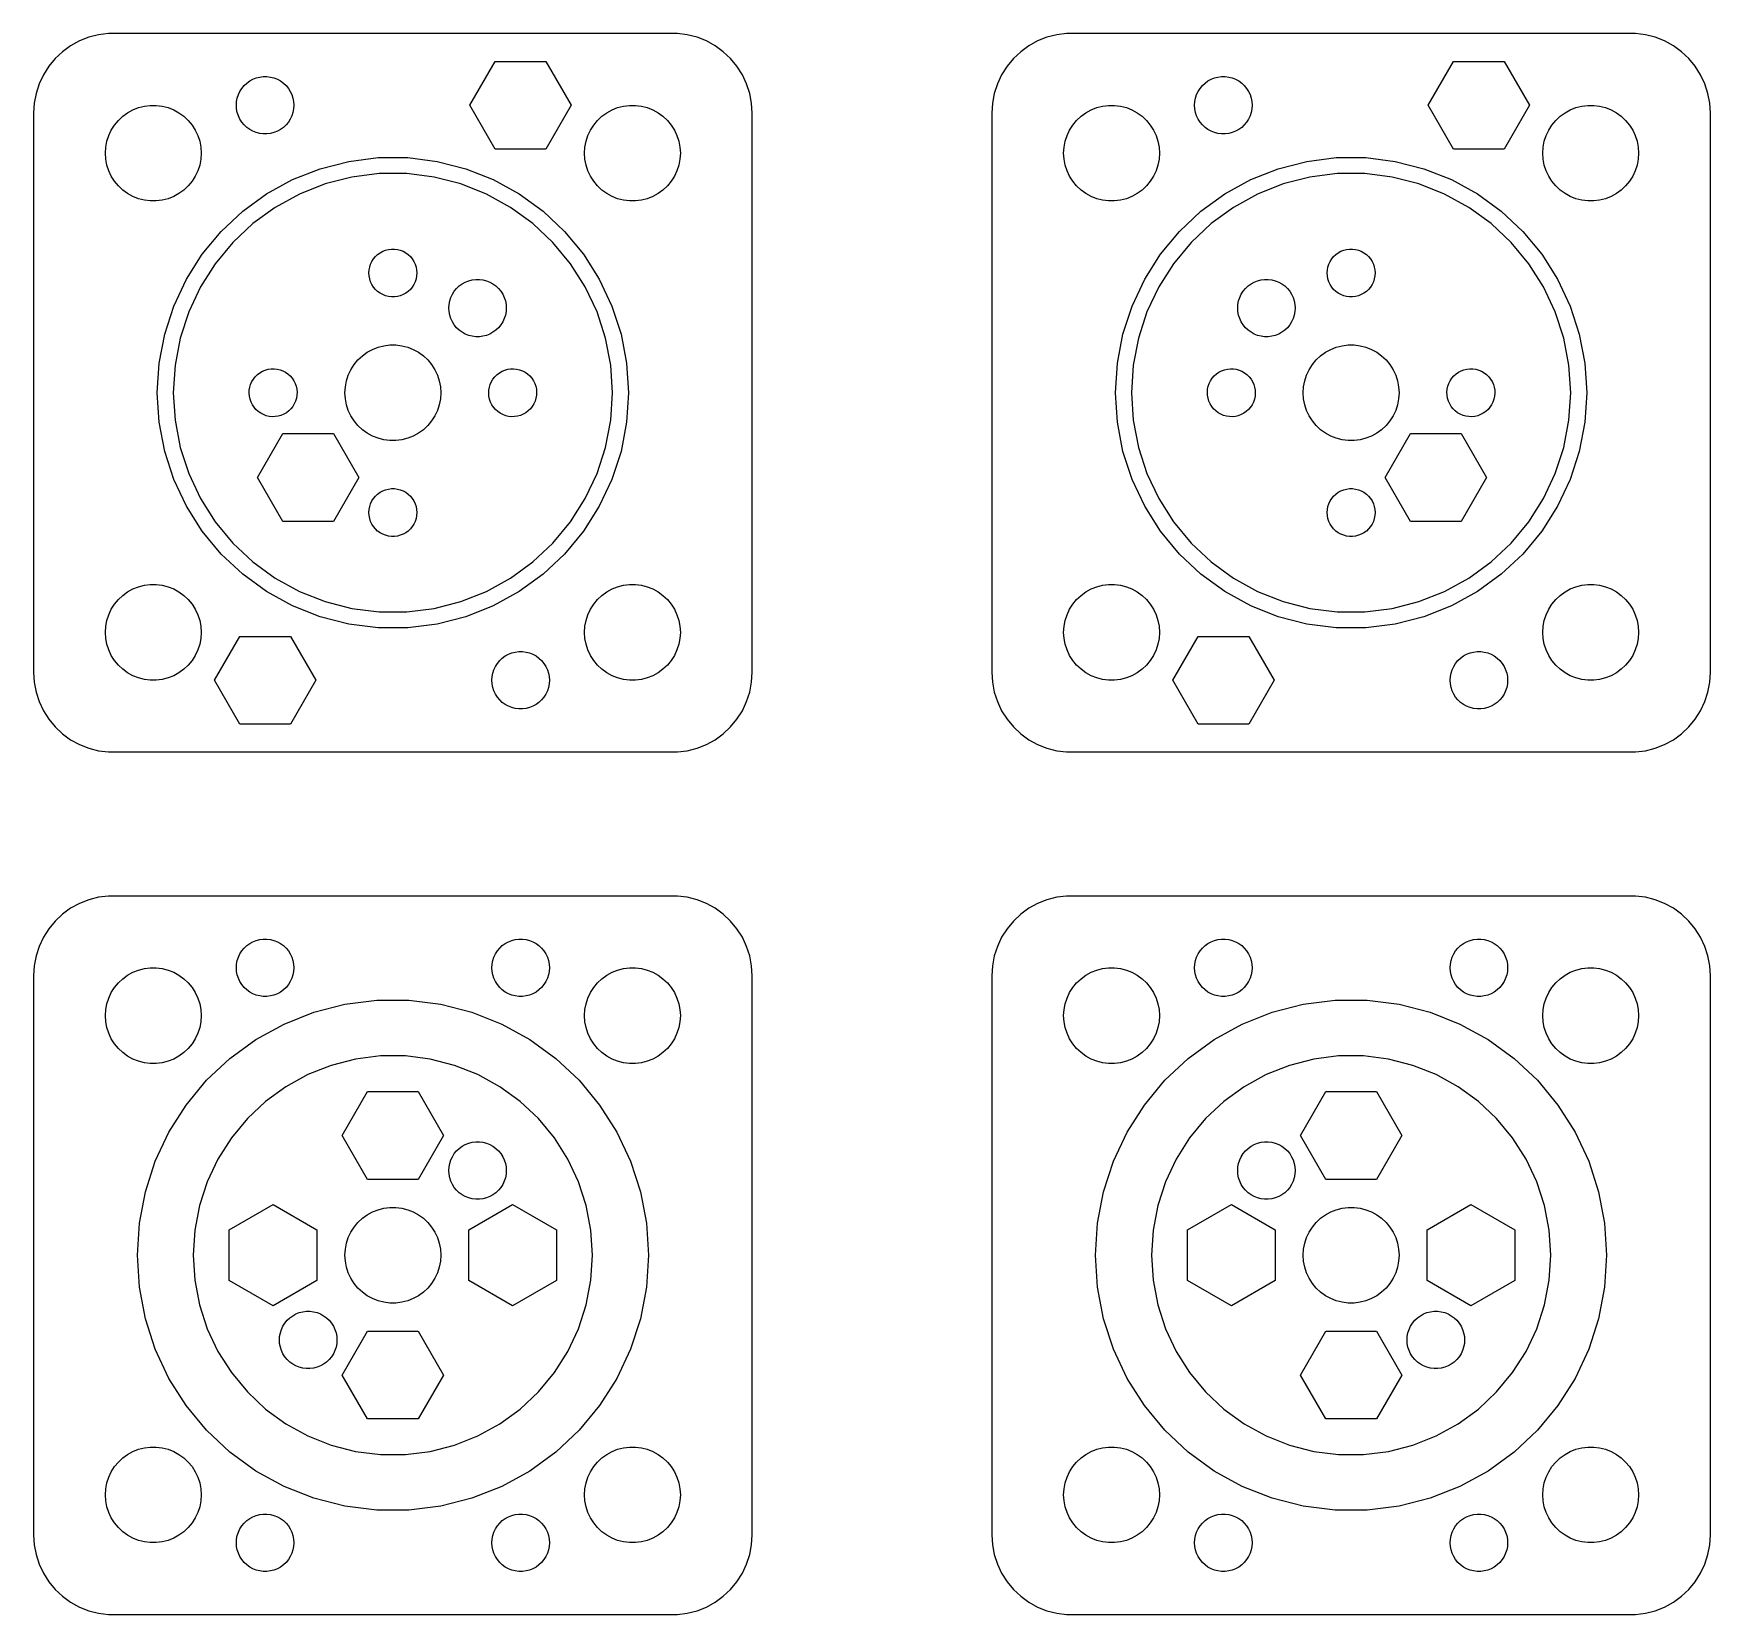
# Model space of a CAD drawing. Header units: metres. Extents: x -22 to 82, y 32 to 130.
import ezdxf

# ---------------------------------------------------------------- set-up
doc = ezdxf.new("R2010")
doc.units = ezdxf.units.M

msp = doc.modelspace()

# ---------------------------------------------------------------- linework, layer by layer
for p, q in [((-19.0451, 130.255), (-19.6289, 130.024)), ((-18.4369, 130.411), (-19.0451, 130.255)), ((-17.8139, 130.49), (-18.4369, 130.411)), ((17.8139, 130.49), (-17.8139, 130.49)), ((18.4369, 130.411), (17.8139, 130.49)), ((19.0451, 130.255), (18.4369, 130.411)), ((19.6289, 130.024), (19.0451, 130.255)), ((40.9549, 130.255), (40.3711, 130.024)), ((41.5631, 130.411), (40.9549, 130.255)), ((42.186, 130.49), (41.5631, 130.411)), ((77.8139, 130.49), (42.186, 130.49)), ((78.4369, 130.411), (77.8139, 130.49)), ((79.0451, 130.255), (78.4369, 130.411)), ((79.6289, 130.024), (79.0451, 130.255)), ((-20.6871, 129.353), (-21.1448, 128.923)), ((-20.1791, 129.722), (-20.6871, 129.353)), ((-19.6289, 130.024), (-20.1791, 129.722)), ((20.1791, 129.722), (19.6289, 130.024)), ((20.6871, 129.353), (20.1791, 129.722)), ((21.1448, 128.923), (20.6871, 129.353)), ((39.3129, 129.353), (38.8551, 128.923)), ((39.8209, 129.722), (39.3129, 129.353)), ((40.3711, 130.024), (39.8209, 129.722)), ((80.1791, 129.722), (79.6289, 130.024)), ((80.6871, 129.353), (80.1791, 129.722)), ((81.1448, 128.923), (80.6871, 129.353)), ((-21.5451, 128.439), (-21.8815, 127.909)), ((-21.1448, 128.923), (-21.5451, 128.439)), ((4.82651, 126), (6.41325, 128.748)), ((6.41325, 128.748), (9.58675, 128.748)), ((9.58675, 128.748), (11.1735, 126)), ((21.5451, 128.439), (21.1448, 128.923)), ((21.8815, 127.909), (21.5451, 128.439)), ((38.4549, 128.439), (38.1185, 127.909)), ((38.8551, 128.923), (38.4549, 128.439)), ((64.8265, 126), (66.4133, 128.748)), ((66.4133, 128.748), (69.5867, 128.748)), ((69.5867, 128.748), (71.1735, 126)), ((81.5451, 128.439), (81.1448, 128.923)), ((81.8815, 127.909), (81.5451, 128.439)), ((-22.1489, 127.341), (-22.3429, 126.743)), ((-21.8815, 127.909), (-22.1489, 127.341)), ((-9.57735, 126.867), (-9.45622, 127.058)), ((-9.45622, 127.058), (-9.31213, 127.232)), ((-9.31213, 127.232), (-9.14735, 127.387)), ((-9.14735, 127.387), (-8.96448, 127.52)), ((-8.96448, 127.52), (-8.76639, 127.629)), ((-8.76639, 127.629), (-8.55623, 127.712)), ((-8.55623, 127.712), (-8.33728, 127.768)), ((-8.33728, 127.768), (-8.11302, 127.796)), ((-8.11302, 127.796), (-7.88696, 127.796)), ((-7.88696, 127.796), (-7.6627, 127.768)), ((-7.6627, 127.768), (-7.44376, 127.712)), ((-7.44376, 127.712), (-7.2336, 127.629)), ((-7.2336, 127.629), (-7.03551, 127.52)), ((-7.03551, 127.52), (-6.85263, 127.387)), ((-6.85263, 127.387), (-6.68785, 127.232)), ((-6.68785, 127.232), (-6.54376, 127.058)), ((-6.54376, 127.058), (-6.42264, 126.867)), ((22.1489, 127.341), (21.8815, 127.909)), ((22.3429, 126.743), (22.1489, 127.341)), ((37.8511, 127.341), (37.6571, 126.743)), ((38.1185, 127.909), (37.8511, 127.341)), ((50.4226, 126.867), (50.5438, 127.058)), ((50.5438, 127.058), (50.6879, 127.232)), ((50.6879, 127.232), (50.8526, 127.387)), ((50.8526, 127.387), (51.0355, 127.52)), ((51.0355, 127.52), (51.2336, 127.629)), ((51.2336, 127.629), (51.4438, 127.712)), ((51.4438, 127.712), (51.6627, 127.768)), ((51.6627, 127.768), (51.887, 127.796)), ((51.887, 127.796), (52.113, 127.796)), ((52.113, 127.796), (52.3373, 127.768)), ((52.3373, 127.768), (52.5562, 127.712)), ((52.5562, 127.712), (52.7664, 127.629)), ((52.7664, 127.629), (52.9645, 127.52)), ((52.9645, 127.52), (53.1474, 127.387)), ((53.1474, 127.387), (53.3121, 127.232)), ((53.3121, 127.232), (53.4562, 127.058)), ((53.4562, 127.058), (53.5773, 126.867)), ((82.1489, 127.341), (81.8815, 127.909)), ((82.3429, 126.743), (82.1489, 127.341)), ((-22.4606, 126.127), (-22.5, 125.5)), ((-22.3429, 126.743), (-22.4606, 126.127)), ((-9.79999, 126), (-9.7858, 126.226)), ((-9.7858, 125.774), (-9.79999, 126)), ((-9.7858, 126.226), (-9.74344, 126.448)), ((-9.74344, 126.448), (-9.67358, 126.663)), ((-9.67358, 126.663), (-9.57735, 126.867)), ((-6.42264, 126.867), (-6.3264, 126.663)), ((-6.3264, 126.663), (-6.25655, 126.448)), ((-6.25655, 126.448), (-6.21419, 126.226)), ((-6.21419, 126.226), (-6.2, 126)), ((-6.2, 126), (-6.21419, 125.774)), ((6.41325, 123.252), (4.82651, 126)), ((11.1735, 126), (9.58675, 123.252)), ((22.4606, 126.127), (22.3429, 126.743)), ((22.5, 125.5), (22.4606, 126.127)), ((37.5394, 126.127), (37.5, 125.5)), ((37.6571, 126.743), (37.5394, 126.127)), ((50.2, 126), (50.2142, 126.226)), ((50.2142, 125.774), (50.2, 126)), ((50.2142, 126.226), (50.2565, 126.448)), ((50.2565, 126.448), (50.3264, 126.663)), ((50.3264, 126.663), (50.4226, 126.867)), ((53.5773, 126.867), (53.6736, 126.663)), ((53.6736, 126.663), (53.7434, 126.448)), ((53.7434, 126.448), (53.7858, 126.226)), ((53.7858, 126.226), (53.8, 126)), ((53.8, 126), (53.7858, 125.774)), ((66.4133, 123.252), (64.8265, 126)), ((71.1735, 126), (69.5867, 123.252)), ((82.4606, 126.127), (82.3429, 126.743)), ((82.5, 125.5), (82.4606, 126.127)), ((-22.5, 125.5), (-22.5, 90.5)), ((-17.427, 124.763), (-17.1869, 125.054)), ((-17.1869, 125.054), (-16.9123, 125.312)), ((-16.9123, 125.312), (-16.6075, 125.533)), ((-16.6075, 125.533), (-16.2773, 125.714)), ((-16.2773, 125.714), (-15.927, 125.853)), ((-15.927, 125.853), (-15.5621, 125.947)), ((-15.5621, 125.947), (-15.1884, 125.994)), ((-15.1884, 125.994), (-14.8116, 125.994)), ((-14.8116, 125.994), (-14.4379, 125.947)), ((-14.4379, 125.947), (-14.0729, 125.853)), ((-14.0729, 125.853), (-13.7227, 125.714)), ((-13.7227, 125.714), (-13.3925, 125.533)), ((-13.3925, 125.533), (-13.0877, 125.312)), ((-13.0877, 125.312), (-12.8131, 125.054)), ((-12.8131, 125.054), (-12.5729, 124.763)), ((-9.74344, 125.552), (-9.7858, 125.774)), ((-9.67358, 125.337), (-9.74344, 125.552)), ((-9.57735, 125.133), (-9.67358, 125.337)), ((-9.45622, 124.942), (-9.57735, 125.133)), ((-6.42264, 125.133), (-6.54376, 124.942)), ((-6.3264, 125.337), (-6.42264, 125.133)), ((-6.25655, 125.552), (-6.3264, 125.337)), ((-6.21419, 125.774), (-6.25655, 125.552)), ((12.5729, 124.763), (12.8131, 125.054)), ((12.8131, 125.054), (13.0877, 125.312)), ((13.0877, 125.312), (13.3925, 125.533)), ((13.3925, 125.533), (13.7227, 125.714)), ((13.7227, 125.714), (14.0729, 125.853)), ((14.0729, 125.853), (14.4379, 125.947)), ((14.4379, 125.947), (14.8116, 125.994)), ((14.8116, 125.994), (15.1884, 125.994)), ((15.1884, 125.994), (15.5621, 125.947)), ((15.5621, 125.947), (15.927, 125.853)), ((15.927, 125.853), (16.2773, 125.714)), ((16.2773, 125.714), (16.6075, 125.533)), ((16.6075, 125.533), (16.9123, 125.312)), ((16.9123, 125.312), (17.1869, 125.054)), ((17.1869, 125.054), (17.427, 124.763)), ((22.5, 90.5), (22.5, 125.5)), ((37.5, 125.5), (37.5, 90.5)), ((42.5729, 124.763), (42.8131, 125.054)), ((42.8131, 125.054), (43.0877, 125.312)), ((43.0877, 125.312), (43.3925, 125.533)), ((43.3925, 125.533), (43.7227, 125.714)), ((43.7227, 125.714), (44.0729, 125.853)), ((44.0729, 125.853), (44.4379, 125.947)), ((44.4379, 125.947), (44.8116, 125.994)), ((44.8116, 125.994), (45.1884, 125.994)), ((45.1884, 125.994), (45.5621, 125.947)), ((45.5621, 125.947), (45.927, 125.853)), ((45.927, 125.853), (46.2773, 125.714)), ((46.2773, 125.714), (46.6075, 125.533)), ((46.6075, 125.533), (46.9123, 125.312)), ((46.9123, 125.312), (47.1869, 125.054)), ((47.1869, 125.054), (47.427, 124.763)), ((50.2565, 125.552), (50.2142, 125.774)), ((50.3264, 125.337), (50.2565, 125.552)), ((50.4226, 125.133), (50.3264, 125.337)), ((50.5438, 124.942), (50.4226, 125.133)), ((53.5773, 125.133), (53.4562, 124.942)), ((53.6736, 125.337), (53.5773, 125.133)), ((53.7434, 125.552), (53.6736, 125.337)), ((53.7858, 125.774), (53.7434, 125.552)), ((72.573, 124.763), (72.8131, 125.054)), ((72.8131, 125.054), (73.0877, 125.312)), ((73.0877, 125.312), (73.3925, 125.533)), ((73.3925, 125.533), (73.7227, 125.714)), ((73.7227, 125.714), (74.073, 125.853)), ((74.073, 125.853), (74.4379, 125.947)), ((74.4379, 125.947), (74.8116, 125.994)), ((74.8116, 125.994), (75.1884, 125.994)), ((75.1884, 125.994), (75.5621, 125.947)), ((75.5621, 125.947), (75.927, 125.853)), ((75.927, 125.853), (76.2773, 125.714)), ((76.2773, 125.714), (76.6075, 125.533)), ((76.6075, 125.533), (76.9123, 125.312)), ((76.9123, 125.312), (77.1869, 125.054)), ((77.1869, 125.054), (77.427, 124.763)), ((82.5, 90.5), (82.5, 125.5)), ((-17.9057, 123.746), (-17.7893, 124.104)), ((-17.7893, 124.104), (-17.6289, 124.445)), ((-17.6289, 124.445), (-17.427, 124.763)), ((-12.5729, 124.763), (-12.3711, 124.445)), ((-12.3711, 124.445), (-12.2107, 124.104)), ((-12.2107, 124.104), (-12.0942, 123.746)), ((-9.31213, 124.768), (-9.45622, 124.942)), ((-9.14735, 124.613), (-9.31213, 124.768)), ((-8.96448, 124.48), (-9.14735, 124.613)), ((-8.76639, 124.371), (-8.96448, 124.48)), ((-8.55623, 124.288), (-8.76639, 124.371)), ((-8.33728, 124.232), (-8.55623, 124.288)), ((-8.11302, 124.204), (-8.33728, 124.232)), ((-7.88696, 124.204), (-8.11302, 124.204)), ((-7.6627, 124.232), (-7.88696, 124.204)), ((-7.44376, 124.288), (-7.6627, 124.232)), ((-7.2336, 124.371), (-7.44376, 124.288)), ((-7.03551, 124.48), (-7.2336, 124.371)), ((-6.85263, 124.613), (-7.03551, 124.48)), ((-6.68785, 124.768), (-6.85263, 124.613)), ((-6.54376, 124.942), (-6.68785, 124.768)), ((12.0942, 123.746), (12.2107, 124.104)), ((12.2107, 124.104), (12.3711, 124.445)), ((12.3711, 124.445), (12.5729, 124.763)), ((17.427, 124.763), (17.6289, 124.445)), ((17.6289, 124.445), (17.7893, 124.104)), ((17.7893, 124.104), (17.9057, 123.746)), ((42.0942, 123.746), (42.2107, 124.104)), ((42.2107, 124.104), (42.3711, 124.445)), ((42.3711, 124.445), (42.5729, 124.763)), ((47.427, 124.763), (47.6289, 124.445)), ((47.6289, 124.445), (47.7893, 124.104)), ((47.7893, 124.104), (47.9057, 123.746)), ((50.6879, 124.768), (50.5438, 124.942)), ((50.8526, 124.613), (50.6879, 124.768)), ((51.0355, 124.48), (50.8526, 124.613)), ((51.2336, 124.371), (51.0355, 124.48)), ((51.4438, 124.288), (51.2336, 124.371)), ((51.6627, 124.232), (51.4438, 124.288)), ((51.887, 124.204), (51.6627, 124.232)), ((52.113, 124.204), (51.887, 124.204)), ((52.3373, 124.232), (52.113, 124.204)), ((52.5562, 124.288), (52.3373, 124.232)), ((52.7664, 124.371), (52.5562, 124.288)), ((52.9645, 124.48), (52.7664, 124.371)), ((53.1474, 124.613), (52.9645, 124.48)), ((53.3121, 124.768), (53.1474, 124.613)), ((53.4562, 124.942), (53.3121, 124.768)), ((72.0943, 123.746), (72.2107, 124.104)), ((72.2107, 124.104), (72.3711, 124.445)), ((72.3711, 124.445), (72.573, 124.763)), ((77.427, 124.763), (77.6289, 124.445)), ((77.6289, 124.445), (77.7893, 124.104)), ((77.7893, 124.104), (77.9057, 123.746)), ((-18, 123), (-17.9763, 123.376)), ((-17.9763, 122.624), (-18, 123)), ((-17.9763, 123.376), (-17.9057, 123.746)), ((-12.0942, 123.746), (-12.0237, 123.376)), ((-12.0237, 123.376), (-12, 123)), ((-12, 123), (-12.0237, 122.624)), ((9.58675, 123.252), (6.41325, 123.252)), ((12, 123), (12.0237, 123.376)), ((12.0237, 122.624), (12, 123)), ((12.0237, 123.376), (12.0942, 123.746)), ((17.9057, 123.746), (17.9763, 123.376)), ((17.9763, 123.376), (18, 123)), ((18, 123), (17.9763, 122.624)), ((42, 123), (42.0237, 123.376)), ((42.0237, 122.624), (42, 123)), ((42.0237, 123.376), (42.0942, 123.746)), ((47.9057, 123.746), (47.9763, 123.376)), ((47.9763, 123.376), (48, 123)), ((48, 123), (47.9763, 122.624)), ((69.5867, 123.252), (66.4133, 123.252)), ((72, 123), (72.0237, 123.376)), ((72.0237, 122.624), (72, 123)), ((72.0237, 123.376), (72.0943, 123.746)), ((77.9057, 123.746), (77.9763, 123.376)), ((77.9763, 123.376), (78, 123)), ((78, 123), (77.9763, 122.624)), ((-17.9057, 122.254), (-17.9763, 122.624)), ((-17.7893, 121.896), (-17.9057, 122.254)), ((-17.6289, 121.555), (-17.7893, 121.896)), ((-12.2107, 121.896), (-12.3711, 121.555)), ((-12.0942, 122.254), (-12.2107, 121.896)), ((-12.0237, 122.624), (-12.0942, 122.254)), ((-6.28024, 121.346), (-4.558, 122.028)), ((-4.558, 122.028), (-2.76387, 122.489)), ((-2.76387, 122.489), (-0.92615, 122.721)), ((-0.92615, 122.721), (0.92615, 122.721)), ((0.92615, 122.721), (2.76387, 122.489)), ((2.76387, 122.489), (4.558, 122.028)), ((4.558, 122.028), (6.28024, 121.346)), ((12.0942, 122.254), (12.0237, 122.624)), ((12.2107, 121.896), (12.0942, 122.254)), ((12.3711, 121.555), (12.2107, 121.896)), ((17.7893, 121.896), (17.6289, 121.555)), ((17.9057, 122.254), (17.7893, 121.896)), ((17.9763, 122.624), (17.9057, 122.254)), ((42.0942, 122.254), (42.0237, 122.624)), ((42.2107, 121.896), (42.0942, 122.254)), ((42.3711, 121.555), (42.2107, 121.896)), ((47.7893, 121.896), (47.6289, 121.555)), ((47.9057, 122.254), (47.7893, 121.896)), ((47.9763, 122.624), (47.9057, 122.254)), ((53.7198, 121.346), (55.442, 122.028)), ((55.442, 122.028), (57.2361, 122.489)), ((57.2361, 122.489), (59.0738, 122.721)), ((59.0738, 122.721), (60.9261, 122.721)), ((60.9261, 122.721), (62.7639, 122.489)), ((62.7639, 122.489), (64.558, 122.028)), ((64.558, 122.028), (66.2802, 121.346)), ((72.0943, 122.254), (72.0237, 122.624)), ((72.2107, 121.896), (72.0943, 122.254)), ((72.3711, 121.555), (72.2107, 121.896)), ((77.7893, 121.896), (77.6289, 121.555)), ((77.9057, 122.254), (77.7893, 121.896)), ((77.9763, 122.624), (77.9057, 122.254)), ((-17.427, 121.237), (-17.6289, 121.555)), ((-17.1869, 120.946), (-17.427, 121.237)), ((-16.9123, 120.688), (-17.1869, 120.946)), ((-12.8131, 120.946), (-13.0877, 120.688)), ((-12.5729, 121.237), (-12.8131, 120.946)), ((-12.3711, 121.555), (-12.5729, 121.237)), ((-7.90344, 120.454), (-6.28024, 121.346)), ((-4.24898, 121.077), (-5.85446, 120.441)), ((-2.57649, 121.506), (-4.24898, 121.077)), ((-0.86336, 121.723), (-2.57649, 121.506)), ((0.86336, 121.723), (-0.86336, 121.723)), ((2.57649, 121.506), (0.86336, 121.723)), ((4.24898, 121.077), (2.57649, 121.506)), ((5.85446, 120.441), (4.24898, 121.077)), ((6.28024, 121.346), (7.90344, 120.454)), ((12.5729, 121.237), (12.3711, 121.555)), ((12.8131, 120.946), (12.5729, 121.237)), ((13.0877, 120.688), (12.8131, 120.946)), ((17.1869, 120.946), (16.9123, 120.688)), ((17.427, 121.237), (17.1869, 120.946)), ((17.6289, 121.555), (17.427, 121.237)), ((42.5729, 121.237), (42.3711, 121.555)), ((42.8131, 120.946), (42.5729, 121.237)), ((43.0877, 120.688), (42.8131, 120.946)), ((47.1869, 120.946), (46.9123, 120.688)), ((47.427, 121.237), (47.1869, 120.946)), ((47.6289, 121.555), (47.427, 121.237)), ((52.0966, 120.454), (53.7198, 121.346)), ((55.751, 121.077), (54.1455, 120.441)), ((57.4235, 121.506), (55.751, 121.077)), ((59.1366, 121.723), (57.4235, 121.506)), ((60.8634, 121.723), (59.1366, 121.723)), ((62.5765, 121.506), (60.8634, 121.723)), ((64.249, 121.077), (62.5765, 121.506)), ((65.8545, 120.441), (64.249, 121.077)), ((66.2802, 121.346), (67.9034, 120.454)), ((72.573, 121.237), (72.3711, 121.555)), ((72.8131, 120.946), (72.573, 121.237)), ((73.0877, 120.688), (72.8131, 120.946)), ((77.1869, 120.946), (76.9123, 120.688)), ((77.427, 121.237), (77.1869, 120.946)), ((77.6289, 121.555), (77.427, 121.237)), ((-16.6075, 120.467), (-16.9123, 120.688)), ((-16.2773, 120.286), (-16.6075, 120.467)), ((-15.927, 120.147), (-16.2773, 120.286)), ((-15.5621, 120.053), (-15.927, 120.147)), ((-15.1884, 120.006), (-15.5621, 120.053)), ((-14.8116, 120.006), (-15.1884, 120.006)), ((-14.4379, 120.053), (-14.8116, 120.006)), ((-14.0729, 120.147), (-14.4379, 120.053)), ((-13.7227, 120.286), (-14.0729, 120.147)), ((-13.3925, 120.467), (-13.7227, 120.286)), ((-13.0877, 120.688), (-13.3925, 120.467)), ((-9.40199, 119.365), (-7.90344, 120.454)), ((-5.85446, 120.441), (-7.36761, 119.609)), ((7.36761, 119.609), (5.85446, 120.441)), ((7.90344, 120.454), (9.40199, 119.365)), ((13.3925, 120.467), (13.0877, 120.688)), ((13.7227, 120.286), (13.3925, 120.467)), ((14.0729, 120.147), (13.7227, 120.286)), ((14.4379, 120.053), (14.0729, 120.147)), ((14.8116, 120.006), (14.4379, 120.053)), ((15.1884, 120.006), (14.8116, 120.006)), ((15.5621, 120.053), (15.1884, 120.006)), ((15.927, 120.147), (15.5621, 120.053)), ((16.2773, 120.286), (15.927, 120.147)), ((16.6075, 120.467), (16.2773, 120.286)), ((16.9123, 120.688), (16.6075, 120.467)), ((43.3925, 120.467), (43.0877, 120.688)), ((43.7227, 120.286), (43.3925, 120.467)), ((44.0729, 120.147), (43.7227, 120.286)), ((44.4379, 120.053), (44.0729, 120.147)), ((44.8116, 120.006), (44.4379, 120.053)), ((45.1884, 120.006), (44.8116, 120.006)), ((45.5621, 120.053), (45.1884, 120.006)), ((45.927, 120.147), (45.5621, 120.053)), ((46.2773, 120.286), (45.927, 120.147)), ((46.6075, 120.467), (46.2773, 120.286)), ((46.9123, 120.688), (46.6075, 120.467)), ((50.598, 119.365), (52.0966, 120.454)), ((54.1455, 120.441), (52.6324, 119.609)), ((67.3676, 119.609), (65.8545, 120.441)), ((67.9034, 120.454), (69.402, 119.365)), ((73.3925, 120.467), (73.0877, 120.688)), ((73.7227, 120.286), (73.3925, 120.467)), ((74.073, 120.147), (73.7227, 120.286)), ((74.4379, 120.053), (74.073, 120.147)), ((74.8116, 120.006), (74.4379, 120.053)), ((75.1884, 120.006), (74.8116, 120.006)), ((75.5621, 120.053), (75.1884, 120.006)), ((75.927, 120.147), (75.5621, 120.053)), ((76.2773, 120.286), (75.927, 120.147)), ((76.6075, 120.467), (76.2773, 120.286)), ((76.9123, 120.688), (76.6075, 120.467)), ((-10.7523, 118.097), (-9.40199, 119.365)), ((-7.36761, 119.609), (-8.76457, 118.595)), ((8.76457, 118.595), (7.36761, 119.609)), ((9.40199, 119.365), (10.7523, 118.097)), ((49.2477, 118.097), (50.598, 119.365)), ((52.6324, 119.609), (51.2354, 118.595)), ((68.7646, 118.595), (67.3676, 119.609)), ((69.402, 119.365), (70.7523, 118.097)), ((-11.933, 116.67), (-10.7523, 118.097)), ((-8.76457, 118.595), (-10.0233, 117.413)), ((10.0233, 117.413), (8.76457, 118.595)), ((10.7523, 118.097), (11.933, 116.67)), ((48.067, 116.67), (49.2477, 118.097)), ((51.2354, 118.595), (49.9767, 117.413)), ((70.0233, 117.413), (68.7646, 118.595)), ((70.7523, 118.097), (71.933, 116.67)), ((-12.9255, 115.106), (-11.933, 116.67)), ((-10.0233, 117.413), (-11.124, 116.082)), ((-1.09344, 116.527), (-0.95613, 116.656)), ((-0.95613, 116.656), (-0.80373, 116.766)), ((-0.80373, 116.766), (-0.63866, 116.857)), ((-0.63866, 116.857), (-0.46352, 116.927)), ((-0.46352, 116.927), (-0.28107, 116.973)), ((-0.28107, 116.973), (-0.09418, 116.997)), ((-0.09418, 116.997), (0.09418, 116.997)), ((0.09418, 116.997), (0.28107, 116.973)), ((0.28107, 116.973), (0.46352, 116.927)), ((0.46352, 116.927), (0.63866, 116.857)), ((0.63866, 116.857), (0.80373, 116.766)), ((0.80373, 116.766), (0.95613, 116.656)), ((0.95613, 116.656), (1.09344, 116.527)), ((11.124, 116.082), (10.0233, 117.413)), ((11.933, 116.67), (12.9255, 115.106)), ((47.0745, 115.106), (48.067, 116.67)), ((49.9767, 117.413), (48.876, 116.082)), ((58.9065, 116.527), (59.0439, 116.656)), ((59.0439, 116.656), (59.1963, 116.766)), ((59.1963, 116.766), (59.3613, 116.857)), ((59.3613, 116.857), (59.5365, 116.927)), ((59.5365, 116.927), (59.7189, 116.973)), ((59.7189, 116.973), (59.9058, 116.997)), ((59.9058, 116.997), (60.0942, 116.997)), ((60.0942, 116.997), (60.2811, 116.973)), ((60.2811, 116.973), (60.4635, 116.927)), ((60.4635, 116.927), (60.6387, 116.857)), ((60.6387, 116.857), (60.8037, 116.766)), ((60.8037, 116.766), (60.9561, 116.656)), ((60.9561, 116.656), (61.0934, 116.527)), ((71.124, 116.082), (70.0233, 117.413)), ((71.933, 116.67), (72.9255, 115.106)), ((-11.124, 116.082), (-12.0492, 114.624)), ((-1.5, 115.5), (-1.48816, 115.688)), ((-1.48816, 115.312), (-1.5, 115.5)), ((-1.48816, 115.688), (-1.45287, 115.873)), ((-1.45287, 115.873), (-1.39465, 116.052)), ((-1.39465, 116.052), (-1.31445, 116.223)), ((-1.31445, 116.223), (-1.21352, 116.382)), ((-1.21352, 116.382), (-1.09344, 116.527)), ((1.09344, 116.527), (1.21352, 116.382)), ((1.21352, 116.382), (1.31445, 116.223)), ((1.31445, 116.223), (1.39465, 116.052)), ((1.39465, 116.052), (1.45287, 115.873)), ((1.45287, 115.873), (1.48816, 115.688)), ((1.48816, 115.688), (1.5, 115.5)), ((1.5, 115.5), (1.48816, 115.312)), ((12.0492, 114.624), (11.124, 116.082)), ((48.876, 116.082), (47.9508, 114.624)), ((58.5, 115.5), (58.5118, 115.688)), ((58.5118, 115.312), (58.5, 115.5)), ((58.5118, 115.688), (58.5471, 115.873)), ((58.5471, 115.873), (58.6053, 116.052)), ((58.6053, 116.052), (58.6855, 116.223)), ((58.6855, 116.223), (58.7865, 116.382)), ((58.7865, 116.382), (58.9065, 116.527)), ((61.0934, 116.527), (61.2135, 116.382)), ((61.2135, 116.382), (61.3145, 116.223)), ((61.3145, 116.223), (61.3947, 116.052)), ((61.3947, 116.052), (61.4529, 115.873)), ((61.4529, 115.873), (61.4882, 115.688)), ((61.4882, 115.688), (61.5, 115.5)), ((61.5, 115.5), (61.4882, 115.312)), ((72.0492, 114.624), (71.124, 116.082)), ((-13.7142, 113.43), (-12.9255, 115.106)), ((-12.0492, 114.624), (-12.7844, 113.062)), ((-1.45287, 115.127), (-1.48816, 115.312)), ((-1.39465, 114.948), (-1.45287, 115.127)), ((-1.31445, 114.777), (-1.39465, 114.948)), ((-1.21352, 114.618), (-1.31445, 114.777)), ((-1.09344, 114.473), (-1.21352, 114.618)), ((-0.95613, 114.344), (-1.09344, 114.473)), ((1.09344, 114.473), (0.95613, 114.344)), ((1.21352, 114.618), (1.09344, 114.473)), ((1.31445, 114.777), (1.21352, 114.618)), ((1.39465, 114.948), (1.31445, 114.777)), ((1.45287, 115.127), (1.39465, 114.948)), ((1.48816, 115.312), (1.45287, 115.127)), ((3.84676, 114.361), (3.99084, 114.535)), ((3.99084, 114.535), (4.15562, 114.69)), ((4.15562, 114.69), (4.3385, 114.823)), ((4.3385, 114.823), (4.53659, 114.932)), ((4.53659, 114.932), (4.74677, 115.015)), ((4.74677, 115.015), (4.96571, 115.071)), ((4.96571, 115.071), (5.18997, 115.099)), ((5.18997, 115.099), (5.41602, 115.099)), ((5.41602, 115.099), (5.64027, 115.071)), ((5.64027, 115.071), (5.85922, 115.015)), ((5.85922, 115.015), (6.0694, 114.932)), ((6.0694, 114.932), (6.26749, 114.823)), ((6.26749, 114.823), (6.45035, 114.69)), ((6.45035, 114.69), (6.61514, 114.535)), ((6.61514, 114.535), (6.75922, 114.361)), ((12.7844, 113.062), (12.0492, 114.624)), ((12.9255, 115.106), (13.7142, 113.43)), ((46.2858, 113.43), (47.0745, 115.106)), ((47.9508, 114.624), (47.2156, 113.062)), ((53.2408, 114.361), (53.3849, 114.535)), ((53.3849, 114.535), (53.5496, 114.69)), ((53.5496, 114.69), (53.7325, 114.823)), ((53.7325, 114.823), (53.9306, 114.932)), ((53.9306, 114.932), (54.1408, 115.015)), ((54.1408, 115.015), (54.3597, 115.071)), ((54.3597, 115.071), (54.584, 115.099)), ((54.584, 115.099), (54.81, 115.099)), ((54.81, 115.099), (55.0343, 115.071)), ((55.0343, 115.071), (55.2532, 115.015)), ((55.2532, 115.015), (55.4634, 114.932)), ((55.4634, 114.932), (55.6615, 114.823)), ((55.6615, 114.823), (55.8444, 114.69)), ((55.8444, 114.69), (56.0091, 114.535)), ((56.0091, 114.535), (56.1532, 114.361)), ((58.5471, 115.127), (58.5118, 115.312)), ((58.6053, 114.948), (58.5471, 115.127)), ((58.6855, 114.777), (58.6053, 114.948)), ((58.7865, 114.618), (58.6855, 114.777)), ((58.9065, 114.473), (58.7865, 114.618)), ((59.0439, 114.344), (58.9065, 114.473)), ((61.0934, 114.473), (60.9561, 114.344)), ((61.2135, 114.618), (61.0934, 114.473)), ((61.3145, 114.777), (61.2135, 114.618)), ((61.3947, 114.948), (61.3145, 114.777)), ((61.4529, 115.127), (61.3947, 114.948)), ((61.4882, 115.312), (61.4529, 115.127)), ((72.7844, 113.062), (72.0492, 114.624)), ((72.9255, 115.106), (73.7142, 113.43)), ((-14.2866, 111.668), (-13.7142, 113.43)), ((-0.80373, 114.234), (-0.95613, 114.344)), ((-0.63866, 114.143), (-0.80373, 114.234)), ((-0.46352, 114.073), (-0.63866, 114.143)), ((-0.28107, 114.027), (-0.46352, 114.073)), ((-0.09418, 114.003), (-0.28107, 114.027)), ((0.09418, 114.003), (-0.09418, 114.003)), ((0.28107, 114.027), (0.09418, 114.003)), ((0.46352, 114.073), (0.28107, 114.027)), ((0.63866, 114.143), (0.46352, 114.073)), ((0.80373, 114.234), (0.63866, 114.143)), ((0.95613, 114.344), (0.80373, 114.234)), ((3.50299, 113.303), (3.51718, 113.529)), ((3.51718, 113.529), (3.55954, 113.751)), ((3.55954, 113.751), (3.62939, 113.966)), ((3.62939, 113.966), (3.72565, 114.17)), ((3.72565, 114.17), (3.84676, 114.361)), ((6.75922, 114.361), (6.88034, 114.17)), ((6.88034, 114.17), (6.97659, 113.966)), ((6.97659, 113.966), (7.04645, 113.751)), ((7.04645, 113.751), (7.08879, 113.529)), ((7.08879, 113.529), (7.103, 113.303)), ((13.7142, 113.43), (14.2866, 111.668)), ((45.7134, 111.668), (46.2858, 113.43)), ((52.897, 113.303), (52.9112, 113.529)), ((52.9112, 113.529), (52.9536, 113.751)), ((52.9536, 113.751), (53.0234, 113.966)), ((53.0234, 113.966), (53.1196, 114.17)), ((53.1196, 114.17), (53.2408, 114.361)), ((56.1532, 114.361), (56.2744, 114.17)), ((56.2744, 114.17), (56.3706, 113.966)), ((56.3706, 113.966), (56.4404, 113.751)), ((56.4404, 113.751), (56.4828, 113.529)), ((56.4828, 113.529), (56.497, 113.303)), ((59.1963, 114.234), (59.0439, 114.344)), ((59.3613, 114.143), (59.1963, 114.234)), ((59.5365, 114.073), (59.3613, 114.143)), ((59.7189, 114.027), (59.5365, 114.073)), ((59.9058, 114.003), (59.7189, 114.027)), ((60.0942, 114.003), (59.9058, 114.003)), ((60.2811, 114.027), (60.0942, 114.003)), ((60.4635, 114.073), (60.2811, 114.027)), ((60.6387, 114.143), (60.4635, 114.073)), ((60.8037, 114.234), (60.6387, 114.143)), ((60.9561, 114.344), (60.8037, 114.234)), ((73.7142, 113.43), (74.2866, 111.668)), ((-12.7844, 113.062), (-13.318, 111.419)), ((3.51718, 113.077), (3.50299, 113.303)), ((3.55954, 112.855), (3.51718, 113.077)), ((3.62939, 112.64), (3.55954, 112.855)), ((3.72565, 112.436), (3.62939, 112.64)), ((3.84676, 112.245), (3.72565, 112.436)), ((6.88034, 112.436), (6.75922, 112.245)), ((6.97659, 112.64), (6.88034, 112.436)), ((7.04645, 112.855), (6.97659, 112.64)), ((7.08879, 113.077), (7.04645, 112.855)), ((7.103, 113.303), (7.08879, 113.077)), ((13.318, 111.419), (12.7844, 113.062)), ((47.2156, 113.062), (46.682, 111.419)), ((52.9112, 113.077), (52.897, 113.303)), ((52.9536, 112.855), (52.9112, 113.077)), ((53.0234, 112.64), (52.9536, 112.855)), ((53.1196, 112.436), (53.0234, 112.64)), ((53.2408, 112.245), (53.1196, 112.436)), ((56.2744, 112.436), (56.1532, 112.245)), ((56.3706, 112.64), (56.2744, 112.436)), ((56.4404, 112.855), (56.3706, 112.64)), ((56.4828, 113.077), (56.4404, 112.855)), ((56.497, 113.303), (56.4828, 113.077)), ((73.318, 111.419), (72.7844, 113.062)), ((-14.6337, 109.849), (-14.2866, 111.668)), ((-13.318, 111.419), (-13.6416, 109.723)), ((3.99084, 112.071), (3.84676, 112.245)), ((4.15562, 111.916), (3.99084, 112.071)), ((4.3385, 111.783), (4.15562, 111.916)), ((4.53659, 111.674), (4.3385, 111.783)), ((4.74677, 111.591), (4.53659, 111.674)), ((4.96571, 111.535), (4.74677, 111.591)), ((5.18997, 111.507), (4.96571, 111.535)), ((5.41602, 111.507), (5.18997, 111.507)), ((5.64027, 111.535), (5.41602, 111.507)), ((5.85922, 111.591), (5.64027, 111.535)), ((6.0694, 111.674), (5.85922, 111.591)), ((6.26749, 111.783), (6.0694, 111.674)), ((6.45035, 111.916), (6.26749, 111.783)), ((6.61514, 112.071), (6.45035, 111.916)), ((6.75922, 112.245), (6.61514, 112.071)), ((13.6416, 109.723), (13.318, 111.419)), ((14.2866, 111.668), (14.6337, 109.849)), ((45.3663, 109.849), (45.7134, 111.668)), ((46.682, 111.419), (46.3584, 109.723)), ((53.3849, 112.071), (53.2408, 112.245)), ((53.5496, 111.916), (53.3849, 112.071)), ((53.7325, 111.783), (53.5496, 111.916)), ((53.9306, 111.674), (53.7325, 111.783)), ((54.1408, 111.591), (53.9306, 111.674)), ((54.3597, 111.535), (54.1408, 111.591)), ((54.584, 111.507), (54.3597, 111.535)), ((54.81, 111.507), (54.584, 111.507)), ((55.0343, 111.535), (54.81, 111.507)), ((55.2532, 111.591), (55.0343, 111.535)), ((55.4634, 111.674), (55.2532, 111.591)), ((55.6615, 111.783), (55.4634, 111.674)), ((55.8444, 111.916), (55.6615, 111.783)), ((56.0091, 112.071), (55.8444, 111.916)), ((56.1532, 112.245), (56.0091, 112.071)), ((73.6416, 109.723), (73.318, 111.419)), ((74.2866, 111.668), (74.6337, 109.849)), ((-2.1869, 110.054), (-1.91226, 110.312)), ((-1.91226, 110.312), (-1.60747, 110.533)), ((-1.60747, 110.533), (-1.27733, 110.714)), ((-1.27733, 110.714), (-0.92705, 110.853)), ((-0.92705, 110.853), (-0.56213, 110.947)), ((-0.56213, 110.947), (-0.18837, 110.994)), ((-0.18837, 110.994), (0.18837, 110.994)), ((0.18837, 110.994), (0.56213, 110.947)), ((0.56213, 110.947), (0.92705, 110.853)), ((0.92705, 110.853), (1.27733, 110.714)), ((1.27733, 110.714), (1.60747, 110.533)), ((1.60747, 110.533), (1.91226, 110.312)), ((1.91226, 110.312), (2.1869, 110.054)), ((57.8131, 110.054), (58.0877, 110.312)), ((58.0877, 110.312), (58.3925, 110.533)), ((58.3925, 110.533), (58.7227, 110.714)), ((58.7227, 110.714), (59.0729, 110.853)), ((59.0729, 110.853), (59.4379, 110.947)), ((59.4379, 110.947), (59.8116, 110.994)), ((59.8116, 110.994), (60.1884, 110.994)), ((60.1884, 110.994), (60.5621, 110.947)), ((60.5621, 110.947), (60.927, 110.853)), ((60.927, 110.853), (61.2773, 110.714)), ((61.2773, 110.714), (61.6075, 110.533)), ((61.6075, 110.533), (61.9123, 110.312)), ((61.9123, 110.312), (62.1869, 110.054)), ((-14.75, 108), (-14.6337, 109.849)), ((-13.6416, 109.723), (-13.75, 108)), ((-8.48012, 109.135), (-8.33008, 109.249)), ((-8.33008, 109.249), (-8.16695, 109.344)), ((-8.16695, 109.344), (-7.99329, 109.417)), ((-7.99329, 109.417), (-7.81186, 109.467)), ((-7.81186, 109.467), (-7.6255, 109.495)), ((-7.6255, 109.495), (-7.43718, 109.499)), ((-7.43718, 109.499), (-7.24983, 109.479)), ((-7.24983, 109.479), (-7.06645, 109.436)), ((-7.06645, 109.436), (-6.88989, 109.37)), ((-6.88989, 109.37), (-6.72295, 109.283)), ((-6.72295, 109.283), (-6.56827, 109.176)), ((-2.78932, 109.104), (-2.62891, 109.445)), ((-2.62891, 109.445), (-2.42705, 109.763)), ((-2.42705, 109.763), (-2.1869, 110.054)), ((2.1869, 110.054), (2.42705, 109.763)), ((2.42705, 109.763), (2.62891, 109.445)), ((2.62891, 109.445), (2.78932, 109.104)), ((6.51987, 109.135), (6.66991, 109.249)), ((6.66991, 109.249), (6.83304, 109.344)), ((6.83304, 109.344), (7.0067, 109.417)), ((7.0067, 109.417), (7.18813, 109.467)), ((7.18813, 109.467), (7.37448, 109.495)), ((7.37448, 109.495), (7.56281, 109.499)), ((7.56281, 109.499), (7.75015, 109.479)), ((7.75015, 109.479), (7.93353, 109.436)), ((7.93353, 109.436), (8.11009, 109.37)), ((8.11009, 109.37), (8.27704, 109.283)), ((8.27704, 109.283), (8.43172, 109.176)), ((13.75, 108), (13.6416, 109.723)), ((14.6337, 109.849), (14.75, 108)), ((45.25, 108), (45.3663, 109.849)), ((46.3584, 109.723), (46.25, 108)), ((51.5683, 109.176), (51.723, 109.283)), ((51.723, 109.283), (51.8899, 109.37)), ((51.8899, 109.37), (52.0665, 109.436)), ((52.0665, 109.436), (52.2498, 109.479)), ((52.2498, 109.479), (52.4372, 109.499)), ((52.4372, 109.499), (52.6255, 109.495)), ((52.6255, 109.495), (52.8119, 109.467)), ((52.8119, 109.467), (52.9933, 109.417)), ((52.9933, 109.417), (53.1669, 109.344)), ((53.1669, 109.344), (53.3301, 109.249)), ((53.3301, 109.249), (53.4801, 109.135)), ((57.2107, 109.104), (57.3711, 109.445)), ((57.3711, 109.445), (57.5729, 109.763)), ((57.5729, 109.763), (57.8131, 110.054)), ((62.1869, 110.054), (62.427, 109.763)), ((62.427, 109.763), (62.6289, 109.445)), ((62.6289, 109.445), (62.7893, 109.104)), ((66.5683, 109.176), (66.723, 109.283)), ((66.723, 109.283), (66.8899, 109.37)), ((66.8899, 109.37), (67.0665, 109.436)), ((67.0665, 109.436), (67.2498, 109.479)), ((67.2498, 109.479), (67.4372, 109.499)), ((67.4372, 109.499), (67.6255, 109.495)), ((67.6255, 109.495), (67.8119, 109.467)), ((67.8119, 109.467), (67.9933, 109.417)), ((67.9933, 109.417), (68.1669, 109.344)), ((68.1669, 109.344), (68.3301, 109.249)), ((68.3301, 109.249), (68.4801, 109.135)), ((73.75, 108), (73.6416, 109.723)), ((74.6337, 109.849), (74.75, 108)), ((-8.99966, 107.969), (-8.99178, 108.157)), ((-8.99178, 108.157), (-8.96036, 108.343)), ((-8.96036, 108.343), (-8.90591, 108.523)), ((-8.90591, 108.523), (-8.8293, 108.695)), ((-8.8293, 108.695), (-8.73172, 108.856)), ((-8.73172, 108.856), (-8.61472, 109.004)), ((-8.61472, 109.004), (-8.48012, 109.135)), ((-6.56827, 109.176), (-6.42828, 109.049)), ((-6.42828, 109.049), (-6.30519, 108.907)), ((-6.30519, 108.907), (-6.20096, 108.75)), ((-6.20096, 108.75), (-6.1172, 108.581)), ((-6.1172, 108.581), (-6.05525, 108.403)), ((-6.05525, 108.403), (-6.01608, 108.219)), ((-6.01608, 108.219), (-6.00032, 108.031)), ((-3, 108), (-2.97633, 108.376)), ((-2.97633, 108.376), (-2.90575, 108.746)), ((-2.90575, 108.746), (-2.78932, 109.104)), ((2.78932, 109.104), (2.90575, 108.746)), ((2.90575, 108.746), (2.97633, 108.376)), ((2.97633, 108.376), (3, 108)), ((6.00032, 107.969), (6.00821, 108.157)), ((6.00821, 108.157), (6.03963, 108.343)), ((6.03963, 108.343), (6.09407, 108.523)), ((6.09407, 108.523), (6.17068, 108.695)), ((6.17068, 108.695), (6.26826, 108.856)), ((6.26826, 108.856), (6.38527, 109.004)), ((6.38527, 109.004), (6.51987, 109.135)), ((8.43172, 109.176), (8.5717, 109.049)), ((8.5717, 109.049), (8.69479, 108.907)), ((8.69479, 108.907), (8.79903, 108.75)), ((8.79903, 108.75), (8.88278, 108.581)), ((8.88278, 108.581), (8.94473, 108.403)), ((8.94473, 108.403), (8.9839, 108.219)), ((8.9839, 108.219), (8.99966, 108.031)), ((51.0003, 108.031), (51.0161, 108.219)), ((51.0161, 108.219), (51.0553, 108.403)), ((51.0553, 108.403), (51.1172, 108.581)), ((51.1172, 108.581), (51.201, 108.75)), ((51.201, 108.75), (51.3052, 108.907)), ((51.3052, 108.907), (51.4283, 109.049)), ((51.4283, 109.049), (51.5683, 109.176)), ((53.4801, 109.135), (53.6147, 109.004)), ((53.6147, 109.004), (53.7317, 108.856)), ((53.7317, 108.856), (53.8293, 108.695)), ((53.8293, 108.695), (53.9059, 108.523)), ((53.9059, 108.523), (53.9604, 108.343)), ((53.9604, 108.343), (53.9918, 108.157)), ((53.9918, 108.157), (53.9997, 107.969)), ((57, 108), (57.0237, 108.376)), ((57.0237, 108.376), (57.0942, 108.746)), ((57.0942, 108.746), (57.2107, 109.104)), ((62.7893, 109.104), (62.9057, 108.746)), ((62.9057, 108.746), (62.9763, 108.376)), ((62.9763, 108.376), (63, 108)), ((66.0003, 108.031), (66.0161, 108.219)), ((66.0161, 108.219), (66.0553, 108.403)), ((66.0553, 108.403), (66.1172, 108.581)), ((66.1172, 108.581), (66.201, 108.75)), ((66.201, 108.75), (66.3052, 108.907)), ((66.3052, 108.907), (66.4283, 109.049)), ((66.4283, 109.049), (66.5683, 109.176)), ((68.4801, 109.135), (68.6147, 109.004)), ((68.6147, 109.004), (68.7317, 108.856)), ((68.7317, 108.856), (68.8293, 108.695)), ((68.8293, 108.695), (68.9059, 108.523)), ((68.9059, 108.523), (68.9604, 108.343)), ((68.9604, 108.343), (68.9918, 108.157)), ((68.9918, 108.157), (68.9997, 107.969)), ((-14.6337, 106.151), (-14.75, 108)), ((-13.75, 108), (-13.6416, 106.277)), ((-8.9839, 107.781), (-8.99966, 107.969)), ((-8.94473, 107.597), (-8.9839, 107.781)), ((-8.88278, 107.419), (-8.94473, 107.597)), ((-8.79903, 107.25), (-8.88278, 107.419)), ((-8.69479, 107.093), (-8.79903, 107.25)), ((-6.26826, 107.144), (-6.38527, 106.996)), ((-6.17068, 107.305), (-6.26826, 107.144)), ((-6.09407, 107.477), (-6.17068, 107.305)), ((-6.03963, 107.657), (-6.09407, 107.477)), ((-6.00821, 107.843), (-6.03963, 107.657)), ((-6.00032, 108.031), (-6.00821, 107.843)), ((-2.97633, 107.624), (-3, 108)), ((-2.90575, 107.254), (-2.97633, 107.624)), ((-2.78932, 106.896), (-2.90575, 107.254)), ((2.90575, 107.254), (2.78932, 106.896)), ((2.97633, 107.624), (2.90575, 107.254)), ((3, 108), (2.97633, 107.624)), ((6.01608, 107.781), (6.00032, 107.969)), ((6.05525, 107.597), (6.01608, 107.781)), ((6.1172, 107.419), (6.05525, 107.597)), ((6.20096, 107.25), (6.1172, 107.419)), ((6.30519, 107.093), (6.20096, 107.25)), ((8.73172, 107.144), (8.61472, 106.996)), ((8.8293, 107.305), (8.73172, 107.144)), ((8.90591, 107.477), (8.8293, 107.305)), ((8.96036, 107.657), (8.90591, 107.477)), ((8.99178, 107.843), (8.96036, 107.657)), ((8.99966, 108.031), (8.99178, 107.843)), ((13.6416, 106.277), (13.75, 108)), ((14.75, 108), (14.6337, 106.151)), ((45.3663, 106.151), (45.25, 108)), ((46.25, 108), (46.3584, 106.277)), ((51.0082, 107.843), (51.0003, 108.031)), ((51.0396, 107.657), (51.0082, 107.843)), ((51.0941, 107.477), (51.0396, 107.657)), ((51.1707, 107.305), (51.0941, 107.477)), ((51.2683, 107.144), (51.1707, 107.305)), ((51.3853, 106.996), (51.2683, 107.144)), ((53.799, 107.25), (53.6948, 107.093)), ((53.8828, 107.419), (53.799, 107.25)), ((53.9447, 107.597), (53.8828, 107.419)), ((53.9839, 107.781), (53.9447, 107.597)), ((53.9997, 107.969), (53.9839, 107.781)), ((57.0237, 107.624), (57, 108)), ((57.0942, 107.254), (57.0237, 107.624)), ((57.2107, 106.896), (57.0942, 107.254)), ((62.9057, 107.254), (62.7893, 106.896)), ((62.9763, 107.624), (62.9057, 107.254)), ((63, 108), (62.9763, 107.624)), ((66.0082, 107.843), (66.0003, 108.031)), ((66.0396, 107.657), (66.0082, 107.843)), ((66.0941, 107.477), (66.0396, 107.657)), ((66.1707, 107.305), (66.0941, 107.477)), ((66.2683, 107.144), (66.1707, 107.305)), ((66.3853, 106.996), (66.2683, 107.144)), ((68.799, 107.25), (68.6948, 107.093)), ((68.8828, 107.419), (68.799, 107.25)), ((68.9447, 107.597), (68.8828, 107.419)), ((68.9839, 107.781), (68.9447, 107.597)), ((68.9997, 107.969), (68.9839, 107.781)), ((73.6416, 106.277), (73.75, 108)), ((74.75, 108), (74.6337, 106.151)), ((-14.2866, 104.332), (-14.6337, 106.151)), ((-13.6416, 106.277), (-13.318, 104.581)), ((-8.5717, 106.951), (-8.69479, 107.093)), ((-8.43172, 106.824), (-8.5717, 106.951)), ((-8.27704, 106.717), (-8.43172, 106.824)), ((-8.11009, 106.63), (-8.27704, 106.717)), ((-7.93353, 106.564), (-8.11009, 106.63)), ((-7.75015, 106.521), (-7.93353, 106.564)), ((-7.56281, 106.501), (-7.75015, 106.521)), ((-7.37448, 106.505), (-7.56281, 106.501)), ((-7.18813, 106.533), (-7.37448, 106.505)), ((-7.0067, 106.583), (-7.18813, 106.533)), ((-6.83304, 106.656), (-7.0067, 106.583)), ((-6.66991, 106.751), (-6.83304, 106.656)), ((-6.51987, 106.865), (-6.66991, 106.751)), ((-6.38527, 106.996), (-6.51987, 106.865)), ((-2.62891, 106.555), (-2.78932, 106.896)), ((-2.42705, 106.237), (-2.62891, 106.555)), ((-2.1869, 105.946), (-2.42705, 106.237)), ((2.42705, 106.237), (2.1869, 105.946)), ((2.62891, 106.555), (2.42705, 106.237)), ((2.78932, 106.896), (2.62891, 106.555)), ((6.42828, 106.951), (6.30519, 107.093)), ((6.56827, 106.824), (6.42828, 106.951)), ((6.72295, 106.717), (6.56827, 106.824)), ((6.88989, 106.63), (6.72295, 106.717)), ((7.06645, 106.564), (6.88989, 106.63)), ((7.24983, 106.521), (7.06645, 106.564)), ((7.43718, 106.501), (7.24983, 106.521)), ((7.6255, 106.505), (7.43718, 106.501)), ((7.81186, 106.533), (7.6255, 106.505)), ((7.99329, 106.583), (7.81186, 106.533)), ((8.16695, 106.656), (7.99329, 106.583)), ((8.33008, 106.751), (8.16695, 106.656)), ((8.48012, 106.865), (8.33008, 106.751)), ((8.61472, 106.996), (8.48012, 106.865)), ((13.318, 104.581), (13.6416, 106.277)), ((14.6337, 106.151), (14.2866, 104.332)), ((45.7134, 104.332), (45.3663, 106.151)), ((46.3584, 106.277), (46.682, 104.581)), ((51.5199, 106.865), (51.3853, 106.996)), ((51.6699, 106.751), (51.5199, 106.865)), ((51.833, 106.656), (51.6699, 106.751)), ((52.0067, 106.583), (51.833, 106.656)), ((52.1881, 106.533), (52.0067, 106.583)), ((52.3745, 106.505), (52.1881, 106.533)), ((52.5628, 106.501), (52.3745, 106.505)), ((52.7502, 106.521), (52.5628, 106.501)), ((52.9335, 106.564), (52.7502, 106.521)), ((53.1101, 106.63), (52.9335, 106.564)), ((53.277, 106.717), (53.1101, 106.63)), ((53.4317, 106.824), (53.277, 106.717)), ((53.5717, 106.951), (53.4317, 106.824)), ((53.6948, 107.093), (53.5717, 106.951)), ((57.3711, 106.555), (57.2107, 106.896)), ((57.5729, 106.237), (57.3711, 106.555)), ((57.8131, 105.946), (57.5729, 106.237)), ((62.427, 106.237), (62.1869, 105.946)), ((62.6289, 106.555), (62.427, 106.237)), ((62.7893, 106.896), (62.6289, 106.555)), ((66.5199, 106.865), (66.3853, 106.996)), ((66.6699, 106.751), (66.5199, 106.865)), ((66.833, 106.656), (66.6699, 106.751)), ((67.0067, 106.583), (66.833, 106.656)), ((67.1881, 106.533), (67.0067, 106.583)), ((67.3745, 106.505), (67.1881, 106.533)), ((67.5628, 106.501), (67.3745, 106.505)), ((67.7502, 106.521), (67.5628, 106.501)), ((67.9335, 106.564), (67.7502, 106.521)), ((68.1101, 106.63), (67.9335, 106.564)), ((68.277, 106.717), (68.1101, 106.63)), ((68.4317, 106.824), (68.277, 106.717)), ((68.5717, 106.951), (68.4317, 106.824)), ((68.6948, 107.093), (68.5717, 106.951)), ((73.318, 104.581), (73.6416, 106.277)), ((74.6337, 106.151), (74.2866, 104.332)), ((-8.47649, 102.697), (-6.88974, 105.445)), ((-6.88974, 105.445), (-3.71625, 105.445)), ((-3.71625, 105.445), (-2.1295, 102.697)), ((-1.91226, 105.688), (-2.1869, 105.946)), ((-1.60747, 105.467), (-1.91226, 105.688)), ((-1.27733, 105.286), (-1.60747, 105.467)), ((-0.92705, 105.147), (-1.27733, 105.286)), ((-0.56213, 105.053), (-0.92705, 105.147)), ((-0.18837, 105.006), (-0.56213, 105.053)), ((0.18837, 105.006), (-0.18837, 105.006)), ((0.56213, 105.053), (0.18837, 105.006)), ((0.92705, 105.147), (0.56213, 105.053)), ((1.27733, 105.286), (0.92705, 105.147)), ((1.60747, 105.467), (1.27733, 105.286)), ((1.91226, 105.688), (1.60747, 105.467)), ((2.1869, 105.946), (1.91226, 105.688)), ((58.0877, 105.688), (57.8131, 105.946)), ((58.3925, 105.467), (58.0877, 105.688)), ((58.7227, 105.286), (58.3925, 105.467)), ((59.0729, 105.147), (58.7227, 105.286)), ((59.4379, 105.053), (59.0729, 105.147)), ((59.8116, 105.006), (59.4379, 105.053)), ((60.1884, 105.006), (59.8116, 105.006)), ((60.5621, 105.053), (60.1884, 105.006)), ((60.927, 105.147), (60.5621, 105.053)), ((61.2773, 105.286), (60.927, 105.147)), ((61.6075, 105.467), (61.2773, 105.286)), ((61.9123, 105.688), (61.6075, 105.467)), ((62.1869, 105.946), (61.9123, 105.688)), ((62.1295, 102.697), (63.7162, 105.445)), ((63.7162, 105.445), (66.8897, 105.445)), ((66.8897, 105.445), (68.4765, 102.697)), ((-13.7142, 102.57), (-14.2866, 104.332)), ((-13.318, 104.581), (-12.7844, 102.938)), ((12.7844, 102.938), (13.318, 104.581)), ((14.2866, 104.332), (13.7142, 102.57)), ((46.2858, 102.57), (45.7134, 104.332)), ((46.682, 104.581), (47.2156, 102.938)), ((72.7844, 102.938), (73.318, 104.581)), ((74.2866, 104.332), (73.7142, 102.57)), ((-12.7844, 102.938), (-12.0492, 101.376)), ((12.0492, 101.376), (12.7844, 102.938)), ((47.2156, 102.938), (47.9508, 101.376)), ((72.0492, 101.376), (72.7844, 102.938)), ((-12.9255, 100.894), (-13.7142, 102.57)), ((-6.88974, 99.9487), (-8.47649, 102.697)), ((-2.1295, 102.697), (-3.71625, 99.9487)), ((-0.80373, 101.766), (-0.63866, 101.857)), ((-0.63866, 101.857), (-0.46352, 101.927)), ((-0.46352, 101.927), (-0.28107, 101.973)), ((-0.28107, 101.973), (-0.09418, 101.997)), ((-0.09418, 101.997), (0.09418, 101.997)), ((0.09418, 101.997), (0.28107, 101.973)), ((0.28107, 101.973), (0.46352, 101.927)), ((0.46352, 101.927), (0.63866, 101.857)), ((0.63866, 101.857), (0.80373, 101.766)), ((13.7142, 102.57), (12.9255, 100.894)), ((47.0745, 100.894), (46.2858, 102.57)), ((59.1963, 101.766), (59.3613, 101.857)), ((59.3613, 101.857), (59.5365, 101.927)), ((59.5365, 101.927), (59.7189, 101.973)), ((59.7189, 101.973), (59.9058, 101.997)), ((59.9058, 101.997), (60.0942, 101.997)), ((60.0942, 101.997), (60.2811, 101.973)), ((60.2811, 101.973), (60.4635, 101.927)), ((60.4635, 101.927), (60.6387, 101.857)), ((60.6387, 101.857), (60.8037, 101.766)), ((63.7162, 99.9487), (62.1295, 102.697)), ((68.4765, 102.697), (66.8897, 99.9487)), ((73.7142, 102.57), (72.9255, 100.894)), ((-11.933, 99.3302), (-12.9255, 100.894)), ((-12.0492, 101.376), (-11.124, 99.918)), ((-1.48816, 100.688), (-1.45287, 100.873)), ((-1.45287, 100.873), (-1.39465, 101.052)), ((-1.39465, 101.052), (-1.31445, 101.223)), ((-1.31445, 101.223), (-1.21352, 101.382)), ((-1.21352, 101.382), (-1.09344, 101.527)), ((-1.09344, 101.527), (-0.95613, 101.656)), ((-0.95613, 101.656), (-0.80373, 101.766)), ((0.80373, 101.766), (0.95613, 101.656)), ((0.95613, 101.656), (1.09344, 101.527)), ((1.09344, 101.527), (1.21352, 101.382)), ((1.21352, 101.382), (1.31445, 101.223)), ((1.31445, 101.223), (1.39465, 101.052)), ((1.39465, 101.052), (1.45287, 100.873)), ((1.45287, 100.873), (1.48816, 100.688)), ((11.124, 99.918), (12.0492, 101.376)), ((12.9255, 100.894), (11.933, 99.3302)), ((48.067, 99.3302), (47.0745, 100.894)), ((47.9508, 101.376), (48.876, 99.918)), ((58.5118, 100.688), (58.5471, 100.873)), ((58.5471, 100.873), (58.6053, 101.052)), ((58.6053, 101.052), (58.6855, 101.223)), ((58.6855, 101.223), (58.7865, 101.382)), ((58.7865, 101.382), (58.9065, 101.527)), ((58.9065, 101.527), (59.0439, 101.656)), ((59.0439, 101.656), (59.1963, 101.766)), ((60.8037, 101.766), (60.9561, 101.656)), ((60.9561, 101.656), (61.0934, 101.527)), ((61.0934, 101.527), (61.2135, 101.382)), ((61.2135, 101.382), (61.3145, 101.223)), ((61.3145, 101.223), (61.3947, 101.052)), ((61.3947, 101.052), (61.4529, 100.873)), ((61.4529, 100.873), (61.4882, 100.688)), ((71.124, 99.918), (72.0492, 101.376)), ((72.9255, 100.894), (71.933, 99.3302)), ((-11.124, 99.918), (-10.0233, 98.5875)), ((-3.71625, 99.9487), (-6.88974, 99.9487)), ((-1.5, 100.5), (-1.48816, 100.688)), ((-1.48816, 100.312), (-1.5, 100.5)), ((-1.45287, 100.127), (-1.48816, 100.312)), ((-1.39465, 99.9478), (-1.45287, 100.127)), ((-1.31445, 99.7774), (-1.39465, 99.9478)), ((-1.21352, 99.6183), (-1.31445, 99.7774)), ((1.31445, 99.7774), (1.21352, 99.6183)), ((1.39465, 99.9478), (1.31445, 99.7774)), ((1.45287, 100.127), (1.39465, 99.9478)), ((1.48816, 100.312), (1.45287, 100.127)), ((1.48816, 100.688), (1.5, 100.5)), ((1.5, 100.5), (1.48816, 100.312)), ((10.0233, 98.5875), (11.124, 99.918)), ((48.876, 99.918), (49.9767, 98.5875)), ((58.5, 100.5), (58.5118, 100.688)), ((58.5118, 100.312), (58.5, 100.5)), ((58.5471, 100.127), (58.5118, 100.312)), ((58.6053, 99.9478), (58.5471, 100.127)), ((58.6855, 99.7774), (58.6053, 99.9478)), ((58.7865, 99.6183), (58.6855, 99.7774)), ((61.3145, 99.7774), (61.2135, 99.6183)), ((61.3947, 99.9478), (61.3145, 99.7774)), ((61.4529, 100.127), (61.3947, 99.9478)), ((61.4882, 100.312), (61.4529, 100.127)), ((61.4882, 100.688), (61.5, 100.5)), ((61.5, 100.5), (61.4882, 100.312)), ((66.8897, 99.9487), (63.7162, 99.9487)), ((70.0233, 98.5875), (71.124, 99.918)), ((-10.7523, 97.9029), (-11.933, 99.3302)), ((-1.09344, 99.4732), (-1.21352, 99.6183)), ((-0.95613, 99.3442), (-1.09344, 99.4732)), ((-0.80373, 99.2335), (-0.95613, 99.3442)), ((-0.63866, 99.1428), (-0.80373, 99.2335)), ((-0.46352, 99.0734), (-0.63866, 99.1428)), ((-0.28107, 99.0266), (-0.46352, 99.0734)), ((-0.09418, 99.003), (-0.28107, 99.0266)), ((0.09418, 99.003), (-0.09418, 99.003)), ((0.28107, 99.0266), (0.09418, 99.003)), ((0.46352, 99.0734), (0.28107, 99.0266)), ((0.63866, 99.1428), (0.46352, 99.0734)), ((0.80373, 99.2335), (0.63866, 99.1428)), ((0.95613, 99.3442), (0.80373, 99.2335)), ((1.09344, 99.4732), (0.95613, 99.3442)), ((1.21352, 99.6183), (1.09344, 99.4732)), ((11.933, 99.3302), (10.7523, 97.9029)), ((49.2477, 97.9029), (48.067, 99.3302)), ((58.9065, 99.4732), (58.7865, 99.6183)), ((59.0439, 99.3442), (58.9065, 99.4732)), ((59.1963, 99.2335), (59.0439, 99.3442)), ((59.3613, 99.1428), (59.1963, 99.2335)), ((59.5365, 99.0734), (59.3613, 99.1428)), ((59.7189, 99.0266), (59.5365, 99.0734)), ((59.9058, 99.003), (59.7189, 99.0266)), ((60.0942, 99.003), (59.9058, 99.003)), ((60.2811, 99.0266), (60.0942, 99.003)), ((60.4635, 99.0734), (60.2811, 99.0266)), ((60.6387, 99.1428), (60.4635, 99.0734)), ((60.8037, 99.2335), (60.6387, 99.1428)), ((60.9561, 99.3442), (60.8037, 99.2335)), ((61.0934, 99.4732), (60.9561, 99.3442)), ((61.2135, 99.6183), (61.0934, 99.4732)), ((71.933, 99.3302), (70.7523, 97.9029)), ((-9.40199, 96.6349), (-10.7523, 97.9029)), ((-10.0233, 98.5875), (-8.76457, 97.4055)), ((8.76457, 97.4055), (10.0233, 98.5875)), ((10.7523, 97.9029), (9.40199, 96.6349)), ((50.598, 96.6349), (49.2477, 97.9029)), ((49.9767, 98.5875), (51.2354, 97.4055)), ((68.7646, 97.4055), (70.0233, 98.5875)), ((70.7523, 97.9029), (69.402, 96.6349)), ((-7.90344, 95.5462), (-9.40199, 96.6349)), ((-8.76457, 97.4055), (-7.36761, 96.3905)), ((7.36761, 96.3905), (8.76457, 97.4055)), ((9.40199, 96.6349), (7.90344, 95.5462)), ((52.0966, 95.5462), (50.598, 96.6349)), ((51.2354, 97.4055), (52.6324, 96.3905)), ((67.3676, 96.3905), (68.7646, 97.4055)), ((69.402, 96.6349), (67.9034, 95.5462)), ((-16.6075, 95.533), (-16.2773, 95.7145)), ((-16.2773, 95.7145), (-15.927, 95.8532)), ((-15.927, 95.8532), (-15.5621, 95.9469)), ((-15.5621, 95.9469), (-15.1884, 95.9941)), ((-15.1884, 95.9941), (-14.8116, 95.9941)), ((-14.8116, 95.9941), (-14.4379, 95.9469)), ((-14.4379, 95.9469), (-14.0729, 95.8532)), ((-14.0729, 95.8532), (-13.7227, 95.7145)), ((-13.7227, 95.7145), (-13.3925, 95.533)), ((-7.36761, 96.3905), (-5.85446, 95.5586)), ((-5.85446, 95.5586), (-4.24898, 94.923)), ((4.24898, 94.923), (5.85446, 95.5586)), ((5.85446, 95.5586), (7.36761, 96.3905)), ((13.3925, 95.533), (13.7227, 95.7145)), ((13.7227, 95.7145), (14.0729, 95.8532)), ((14.0729, 95.8532), (14.4379, 95.9469)), ((14.4379, 95.9469), (14.8116, 95.9941)), ((14.8116, 95.9941), (15.1884, 95.9941)), ((15.1884, 95.9941), (15.5621, 95.9469)), ((15.5621, 95.9469), (15.927, 95.8532)), ((15.927, 95.8532), (16.2773, 95.7145)), ((16.2773, 95.7145), (16.6075, 95.533)), ((43.3925, 95.533), (43.7227, 95.7145)), ((43.7227, 95.7145), (44.0729, 95.8532)), ((44.0729, 95.8532), (44.4379, 95.9469)), ((44.4379, 95.9469), (44.8116, 95.9941)), ((44.8116, 95.9941), (45.1884, 95.9941)), ((45.1884, 95.9941), (45.5621, 95.9469)), ((45.5621, 95.9469), (45.927, 95.8532)), ((45.927, 95.8532), (46.2773, 95.7145)), ((46.2773, 95.7145), (46.6075, 95.533)), ((52.6324, 96.3905), (54.1455, 95.5586)), ((54.1455, 95.5586), (55.751, 94.923)), ((64.249, 94.923), (65.8545, 95.5586)), ((65.8545, 95.5586), (67.3676, 96.3905)), ((73.3925, 95.533), (73.7227, 95.7145)), ((73.7227, 95.7145), (74.073, 95.8532)), ((74.073, 95.8532), (74.4379, 95.9469)), ((74.4379, 95.9469), (74.8116, 95.9941)), ((74.8116, 95.9941), (75.1884, 95.9941)), ((75.1884, 95.9941), (75.5621, 95.9469)), ((75.5621, 95.9469), (75.927, 95.8532)), ((75.927, 95.8532), (76.2773, 95.7145)), ((76.2773, 95.7145), (76.6075, 95.533)), ((-17.6289, 94.4453), (-17.427, 94.7634)), ((-17.427, 94.7634), (-17.1869, 95.0536)), ((-17.1869, 95.0536), (-16.9123, 95.3116)), ((-16.9123, 95.3116), (-16.6075, 95.533)), ((-13.3925, 95.533), (-13.0877, 95.3116)), ((-13.0877, 95.3116), (-12.8131, 95.0536)), ((-12.8131, 95.0536), (-12.5729, 94.7634)), ((-12.5729, 94.7634), (-12.3711, 94.4453)), ((-6.28024, 94.6538), (-7.90344, 95.5462)), ((-4.558, 93.9719), (-6.28024, 94.6538)), ((-4.24898, 94.923), (-2.57649, 94.4936)), ((2.57649, 94.4936), (4.24898, 94.923)), ((6.28024, 94.6538), (4.558, 93.9719)), ((7.90344, 95.5462), (6.28024, 94.6538)), ((12.3711, 94.4453), (12.5729, 94.7634)), ((12.5729, 94.7634), (12.8131, 95.0536)), ((12.8131, 95.0536), (13.0877, 95.3116)), ((13.0877, 95.3116), (13.3925, 95.533)), ((16.6075, 95.533), (16.9123, 95.3116)), ((16.9123, 95.3116), (17.1869, 95.0536)), ((17.1869, 95.0536), (17.427, 94.7634)), ((17.427, 94.7634), (17.6289, 94.4453)), ((42.3711, 94.4453), (42.5729, 94.7634)), ((42.5729, 94.7634), (42.8131, 95.0536)), ((42.8131, 95.0536), (43.0877, 95.3116)), ((43.0877, 95.3116), (43.3925, 95.533)), ((46.6075, 95.533), (46.9123, 95.3116)), ((46.9123, 95.3116), (47.1869, 95.0536)), ((47.1869, 95.0536), (47.427, 94.7634)), ((47.427, 94.7634), (47.6289, 94.4453)), ((53.7198, 94.6538), (52.0966, 95.5462)), ((55.442, 93.9719), (53.7198, 94.6538)), ((55.751, 94.923), (57.4235, 94.4936)), ((62.5765, 94.4936), (64.249, 94.923)), ((66.2802, 94.6538), (64.558, 93.9719)), ((67.9034, 95.5462), (66.2802, 94.6538)), ((72.3711, 94.4453), (72.573, 94.7634)), ((72.573, 94.7634), (72.8131, 95.0536)), ((72.8131, 95.0536), (73.0877, 95.3116)), ((73.0877, 95.3116), (73.3925, 95.533)), ((76.6075, 95.533), (76.9123, 95.3116)), ((76.9123, 95.3116), (77.1869, 95.0536)), ((77.1869, 95.0536), (77.427, 94.7634)), ((77.427, 94.7634), (77.6289, 94.4453)), ((-17.9763, 93.376), (-17.9057, 93.7461)), ((-17.9057, 93.7461), (-17.7893, 94.1044)), ((-17.7893, 94.1044), (-17.6289, 94.4453)), ((-12.3711, 94.4453), (-12.2107, 94.1044)), ((-12.2107, 94.1044), (-12.0942, 93.7461)), ((-12.0942, 93.7461), (-12.0237, 93.376)), ((-2.76387, 93.5113), (-4.558, 93.9719)), ((-0.92615, 93.2791), (-2.76387, 93.5113)), ((-2.57649, 94.4936), (-0.86336, 94.2771)), ((-0.86336, 94.2771), (0.86336, 94.2771)), ((0.86336, 94.2771), (2.57649, 94.4936)), ((2.76387, 93.5113), (0.92615, 93.2791)), ((4.558, 93.9719), (2.76387, 93.5113)), ((12.0237, 93.376), (12.0942, 93.7461)), ((12.0942, 93.7461), (12.2107, 94.1044)), ((12.2107, 94.1044), (12.3711, 94.4453)), ((17.6289, 94.4453), (17.7893, 94.1044)), ((17.7893, 94.1044), (17.9057, 93.7461)), ((17.9057, 93.7461), (17.9763, 93.376)), ((42.0237, 93.376), (42.0942, 93.7461)), ((42.0942, 93.7461), (42.2107, 94.1044)), ((42.2107, 94.1044), (42.3711, 94.4453)), ((47.6289, 94.4453), (47.7893, 94.1044)), ((47.7893, 94.1044), (47.9057, 93.7461)), ((47.9057, 93.7461), (47.9763, 93.376)), ((57.2361, 93.5113), (55.442, 93.9719)), ((59.0738, 93.2791), (57.2361, 93.5113)), ((57.4235, 94.4936), (59.1366, 94.2771)), ((59.1366, 94.2771), (60.8634, 94.2771)), ((60.8634, 94.2771), (62.5765, 94.4936)), ((62.7639, 93.5113), (60.9261, 93.2791)), ((64.558, 93.9719), (62.7639, 93.5113)), ((72.0237, 93.376), (72.0943, 93.7461)), ((72.0943, 93.7461), (72.2107, 94.1044)), ((72.2107, 94.1044), (72.3711, 94.4453)), ((77.6289, 94.4453), (77.7893, 94.1044)), ((77.7893, 94.1044), (77.9057, 93.7461)), ((77.9057, 93.7461), (77.9763, 93.376)), ((-18, 93), (-17.9763, 93.376)), ((-17.9763, 92.624), (-18, 93)), ((-17.9057, 92.2539), (-17.9763, 92.624)), ((-12.0237, 92.624), (-12.0942, 92.2539)), ((-12.0237, 93.376), (-12, 93)), ((-12, 93), (-12.0237, 92.624)), ((-11.1735, 90), (-9.58675, 92.7483)), ((-9.58675, 92.7483), (-6.41325, 92.7483)), ((-6.41325, 92.7483), (-4.82651, 90)), ((0.92615, 93.2791), (-0.92615, 93.2791)), ((12, 93), (12.0237, 93.376)), ((12.0237, 92.624), (12, 93)), ((12.0942, 92.2539), (12.0237, 92.624)), ((17.9763, 92.624), (17.9057, 92.2539)), ((17.9763, 93.376), (18, 93)), ((18, 93), (17.9763, 92.624)), ((42, 93), (42.0237, 93.376)), ((42.0237, 92.624), (42, 93)), ((42.0942, 92.2539), (42.0237, 92.624)), ((47.9763, 92.624), (47.9057, 92.2539)), ((47.9763, 93.376), (48, 93)), ((48, 93), (47.9763, 92.624)), ((48.8265, 90), (50.4133, 92.7483)), ((50.4133, 92.7483), (53.5867, 92.7483)), ((53.5867, 92.7483), (55.1735, 90)), ((60.9261, 93.2791), (59.0738, 93.2791)), ((72, 93), (72.0237, 93.376)), ((72.0237, 92.624), (72, 93)), ((72.0943, 92.2539), (72.0237, 92.624)), ((77.9763, 92.624), (77.9057, 92.2539)), ((77.9763, 93.376), (78, 93)), ((78, 93), (77.9763, 92.624)), ((-17.7893, 91.8956), (-17.9057, 92.2539)), ((-17.6289, 91.5547), (-17.7893, 91.8956)), ((-17.427, 91.2366), (-17.6289, 91.5547)), ((-12.3711, 91.5547), (-12.5729, 91.2366)), ((-12.2107, 91.8956), (-12.3711, 91.5547)), ((-12.0942, 92.2539), (-12.2107, 91.8956)), ((6.68785, 91.2322), (6.85263, 91.3869)), ((6.85263, 91.3869), (7.03551, 91.5198)), ((7.03551, 91.5198), (7.2336, 91.6287)), ((7.2336, 91.6287), (7.44376, 91.7119)), ((7.44376, 91.7119), (7.6627, 91.7681)), ((7.6627, 91.7681), (7.88696, 91.7964)), ((7.88696, 91.7964), (8.11302, 91.7964)), ((8.11302, 91.7964), (8.33728, 91.7681)), ((8.33728, 91.7681), (8.55623, 91.7119)), ((8.55623, 91.7119), (8.76639, 91.6287)), ((8.76639, 91.6287), (8.96448, 91.5198)), ((8.96448, 91.5198), (9.14735, 91.3869)), ((9.14735, 91.3869), (9.31213, 91.2322)), ((12.2107, 91.8956), (12.0942, 92.2539)), ((12.3711, 91.5547), (12.2107, 91.8956)), ((12.5729, 91.2366), (12.3711, 91.5547)), ((17.6289, 91.5547), (17.427, 91.2366)), ((17.7893, 91.8956), (17.6289, 91.5547)), ((17.9057, 92.2539), (17.7893, 91.8956)), ((42.2107, 91.8956), (42.0942, 92.2539)), ((42.3711, 91.5547), (42.2107, 91.8956)), ((42.5729, 91.2366), (42.3711, 91.5547)), ((47.6289, 91.5547), (47.427, 91.2366)), ((47.7893, 91.8956), (47.6289, 91.5547)), ((47.9057, 92.2539), (47.7893, 91.8956)), ((66.6879, 91.2322), (66.8526, 91.3869)), ((66.8526, 91.3869), (67.0355, 91.5198)), ((67.0355, 91.5198), (67.2336, 91.6287)), ((67.2336, 91.6287), (67.4438, 91.7119)), ((67.4438, 91.7119), (67.6627, 91.7681)), ((67.6627, 91.7681), (67.887, 91.7964)), ((67.887, 91.7964), (68.113, 91.7964)), ((68.113, 91.7964), (68.3373, 91.7681)), ((68.3373, 91.7681), (68.5562, 91.7119)), ((68.5562, 91.7119), (68.7664, 91.6287)), ((68.7664, 91.6287), (68.9645, 91.5198)), ((68.9645, 91.5198), (69.1474, 91.3869)), ((69.1474, 91.3869), (69.3121, 91.2322)), ((72.2107, 91.8956), (72.0943, 92.2539)), ((72.3711, 91.5547), (72.2107, 91.8956)), ((72.573, 91.2366), (72.3711, 91.5547)), ((77.6289, 91.5547), (77.427, 91.2366)), ((77.7893, 91.8956), (77.6289, 91.5547)), ((77.9057, 92.2539), (77.7893, 91.8956)), ((-22.5, 90.5), (-22.4606, 89.8733)), ((-17.1869, 90.9464), (-17.427, 91.2366)), ((-16.9123, 90.6885), (-17.1869, 90.9464)), ((-16.6075, 90.467), (-16.9123, 90.6885)), ((-16.2773, 90.2855), (-16.6075, 90.467)), ((-13.3925, 90.467), (-13.7227, 90.2855)), ((-13.0877, 90.6885), (-13.3925, 90.467)), ((-12.8131, 90.9464), (-13.0877, 90.6885)), ((-12.5729, 91.2366), (-12.8131, 90.9464)), ((6.21419, 90.2256), (6.25655, 90.4476)), ((6.25655, 90.4476), (6.3264, 90.6626)), ((6.3264, 90.6626), (6.42264, 90.8672)), ((6.42264, 90.8672), (6.54376, 91.058)), ((6.54376, 91.058), (6.68785, 91.2322)), ((9.31213, 91.2322), (9.45622, 91.058)), ((9.45622, 91.058), (9.57735, 90.8672)), ((9.57735, 90.8672), (9.67358, 90.6626)), ((9.67358, 90.6626), (9.74344, 90.4476)), ((9.74344, 90.4476), (9.7858, 90.2256)), ((12.8131, 90.9464), (12.5729, 91.2366)), ((13.0877, 90.6885), (12.8131, 90.9464)), ((13.3925, 90.467), (13.0877, 90.6885)), ((13.7227, 90.2855), (13.3925, 90.467)), ((16.6075, 90.467), (16.2773, 90.2855)), ((16.9123, 90.6885), (16.6075, 90.467)), ((17.1869, 90.9464), (16.9123, 90.6885)), ((17.427, 91.2366), (17.1869, 90.9464)), ((22.4606, 89.8733), (22.5, 90.5)), ((37.5, 90.5), (37.5394, 89.8733)), ((42.8131, 90.9464), (42.5729, 91.2366)), ((43.0877, 90.6885), (42.8131, 90.9464)), ((43.3925, 90.467), (43.0877, 90.6885)), ((43.7227, 90.2855), (43.3925, 90.467)), ((46.6075, 90.467), (46.2773, 90.2855)), ((46.9123, 90.6885), (46.6075, 90.467)), ((47.1869, 90.9464), (46.9123, 90.6885)), ((47.427, 91.2366), (47.1869, 90.9464)), ((66.2142, 90.2256), (66.2565, 90.4476)), ((66.2565, 90.4476), (66.3264, 90.6626)), ((66.3264, 90.6626), (66.4226, 90.8672)), ((66.4226, 90.8672), (66.5438, 91.058)), ((66.5438, 91.058), (66.6879, 91.2322)), ((69.3121, 91.2322), (69.4562, 91.058)), ((69.4562, 91.058), (69.5773, 90.8672)), ((69.5773, 90.8672), (69.6736, 90.6626)), ((69.6736, 90.6626), (69.7434, 90.4476)), ((69.7434, 90.4476), (69.7858, 90.2256)), ((72.8131, 90.9464), (72.573, 91.2366)), ((73.0877, 90.6885), (72.8131, 90.9464)), ((73.3925, 90.467), (73.0877, 90.6885)), ((73.7227, 90.2855), (73.3925, 90.467)), ((76.6075, 90.467), (76.2773, 90.2855)), ((76.9123, 90.6885), (76.6075, 90.467)), ((77.1869, 90.9464), (76.9123, 90.6885)), ((77.427, 91.2366), (77.1869, 90.9464)), ((82.4606, 89.8733), (82.5, 90.5)), ((-22.4606, 89.8733), (-22.3429, 89.2566)), ((-22.3429, 89.2566), (-22.1489, 88.6594)), ((-15.927, 90.1468), (-16.2773, 90.2855)), ((-15.5621, 90.0531), (-15.927, 90.1468)), ((-15.1884, 90.0059), (-15.5621, 90.0531)), ((-14.8116, 90.0059), (-15.1884, 90.0059)), ((-14.4379, 90.0531), (-14.8116, 90.0059)), ((-14.0729, 90.1468), (-14.4379, 90.0531)), ((-13.7227, 90.2855), (-14.0729, 90.1468)), ((-9.58675, 87.2517), (-11.1735, 90)), ((-4.82651, 90), (-6.41325, 87.2517)), ((6.2, 90), (6.21419, 90.2256)), ((6.21419, 89.7744), (6.2, 90)), ((6.25655, 89.5524), (6.21419, 89.7744)), ((6.3264, 89.3374), (6.25655, 89.5524)), ((6.42264, 89.1328), (6.3264, 89.3374)), ((9.67358, 89.3374), (9.57735, 89.1328)), ((9.74344, 89.5524), (9.67358, 89.3374)), ((9.7858, 89.7744), (9.74344, 89.5524)), ((9.7858, 90.2256), (9.79999, 90)), ((9.79999, 90), (9.7858, 89.7744)), ((14.0729, 90.1468), (13.7227, 90.2855)), ((14.4379, 90.0531), (14.0729, 90.1468)), ((14.8116, 90.0059), (14.4379, 90.0531)), ((15.1884, 90.0059), (14.8116, 90.0059)), ((15.5621, 90.0531), (15.1884, 90.0059)), ((15.927, 90.1468), (15.5621, 90.0531)), ((16.2773, 90.2855), (15.927, 90.1468)), ((22.1489, 88.6594), (22.3429, 89.2566)), ((22.3429, 89.2566), (22.4606, 89.8733)), ((37.5394, 89.8733), (37.6571, 89.2566)), ((37.6571, 89.2566), (37.8511, 88.6594)), ((44.0729, 90.1468), (43.7227, 90.2855)), ((44.4379, 90.0531), (44.0729, 90.1468)), ((44.8116, 90.0059), (44.4379, 90.0531)), ((45.1884, 90.0059), (44.8116, 90.0059)), ((45.5621, 90.0531), (45.1884, 90.0059)), ((45.927, 90.1468), (45.5621, 90.0531)), ((46.2773, 90.2855), (45.927, 90.1468)), ((50.4133, 87.2517), (48.8265, 90)), ((55.1735, 90), (53.5867, 87.2517)), ((66.2, 90), (66.2142, 90.2256)), ((66.2142, 89.7744), (66.2, 90)), ((66.2565, 89.5524), (66.2142, 89.7744)), ((66.3264, 89.3374), (66.2565, 89.5524)), ((66.4226, 89.1328), (66.3264, 89.3374)), ((69.6736, 89.3374), (69.5773, 89.1328)), ((69.7434, 89.5524), (69.6736, 89.3374)), ((69.7858, 89.7744), (69.7434, 89.5524)), ((69.7858, 90.2256), (69.8, 90)), ((69.8, 90), (69.7858, 89.7744)), ((74.073, 90.1468), (73.7227, 90.2855)), ((74.4379, 90.0531), (74.073, 90.1468)), ((74.8116, 90.0059), (74.4379, 90.0531)), ((75.1884, 90.0059), (74.8116, 90.0059)), ((75.5621, 90.0531), (75.1884, 90.0059)), ((75.927, 90.1468), (75.5621, 90.0531)), ((76.2773, 90.2855), (75.927, 90.1468)), ((82.1489, 88.6594), (82.3429, 89.2566)), ((82.3429, 89.2566), (82.4606, 89.8733)), ((-22.1489, 88.6594), (-21.8815, 88.0912)), ((6.54376, 88.942), (6.42264, 89.1328)), ((6.68785, 88.7678), (6.54376, 88.942)), ((6.85263, 88.6131), (6.68785, 88.7678)), ((7.03551, 88.4802), (6.85263, 88.6131)), ((7.2336, 88.3713), (7.03551, 88.4802)), ((7.44376, 88.2881), (7.2336, 88.3713)), ((7.6627, 88.2319), (7.44376, 88.2881)), ((7.88696, 88.2036), (7.6627, 88.2319)), ((8.11302, 88.2036), (7.88696, 88.2036)), ((8.33728, 88.2319), (8.11302, 88.2036)), ((8.55623, 88.2881), (8.33728, 88.2319)), ((8.76639, 88.3713), (8.55623, 88.2881)), ((8.96448, 88.4802), (8.76639, 88.3713)), ((9.14735, 88.6131), (8.96448, 88.4802)), ((9.31213, 88.7678), (9.14735, 88.6131)), ((9.45622, 88.942), (9.31213, 88.7678)), ((9.57735, 89.1328), (9.45622, 88.942)), ((21.8815, 88.0912), (22.1489, 88.6594)), ((37.8511, 88.6594), (38.1185, 88.0912)), ((66.5438, 88.942), (66.4226, 89.1328)), ((66.6879, 88.7678), (66.5438, 88.942)), ((66.8526, 88.6131), (66.6879, 88.7678)), ((67.0355, 88.4802), (66.8526, 88.6131)), ((67.2336, 88.3713), (67.0355, 88.4802)), ((67.4438, 88.2881), (67.2336, 88.3713)), ((67.6627, 88.2319), (67.4438, 88.2881)), ((67.887, 88.2036), (67.6627, 88.2319)), ((68.113, 88.2036), (67.887, 88.2036)), ((68.3373, 88.2319), (68.113, 88.2036)), ((68.5562, 88.2881), (68.3373, 88.2319)), ((68.7664, 88.3713), (68.5562, 88.2881)), ((68.9645, 88.4802), (68.7664, 88.3713)), ((69.1474, 88.6131), (68.9645, 88.4802)), ((69.3121, 88.7678), (69.1474, 88.6131)), ((69.4562, 88.942), (69.3121, 88.7678)), ((69.5773, 89.1328), (69.4562, 88.942)), ((81.8815, 88.0912), (82.1489, 88.6594)), ((-21.8815, 88.0912), (-21.5451, 87.5611)), ((-21.5451, 87.5611), (-21.1448, 87.0773)), ((-6.41325, 87.2517), (-9.58675, 87.2517)), ((21.1448, 87.0773), (21.5451, 87.5611)), ((21.5451, 87.5611), (21.8815, 88.0912)), ((38.1185, 88.0912), (38.4549, 87.5611)), ((38.4549, 87.5611), (38.8551, 87.0773)), ((53.5867, 87.2517), (50.4133, 87.2517)), ((81.1448, 87.0773), (81.5451, 87.5611)), ((81.5451, 87.5611), (81.8815, 88.0912)), ((-21.1448, 87.0773), (-20.6871, 86.6474)), ((-20.6871, 86.6474), (-20.1791, 86.2784)), ((-20.1791, 86.2784), (-19.6289, 85.9759)), ((19.6289, 85.9759), (20.1791, 86.2784)), ((20.1791, 86.2784), (20.6871, 86.6474)), ((20.6871, 86.6474), (21.1448, 87.0773)), ((38.8551, 87.0773), (39.3129, 86.6474)), ((39.3129, 86.6474), (39.8209, 86.2784)), ((39.8209, 86.2784), (40.3711, 85.9759)), ((79.6289, 85.9759), (80.1791, 86.2784)), ((80.1791, 86.2784), (80.6871, 86.6474)), ((80.6871, 86.6474), (81.1448, 87.0773)), ((-19.6289, 85.9759), (-19.0451, 85.7447)), ((-19.0451, 85.7447), (-18.4369, 85.5886)), ((-18.4369, 85.5886), (-17.8139, 85.5099)), ((-17.8139, 85.5099), (17.8139, 85.5099)), ((17.8139, 85.5099), (18.4369, 85.5886)), ((18.4369, 85.5886), (19.0451, 85.7447)), ((19.0451, 85.7447), (19.6289, 85.9759)), ((40.3711, 85.9759), (40.9549, 85.7447)), ((40.9549, 85.7447), (41.5631, 85.5886)), ((41.5631, 85.5886), (42.186, 85.5099)), ((42.186, 85.5099), (77.8139, 85.5099)), ((77.8139, 85.5099), (78.4369, 85.5886)), ((78.4369, 85.5886), (79.0451, 85.7447)), ((79.0451, 85.7447), (79.6289, 85.9759)), ((-20.1791, 75.7216), (-20.6871, 75.3526)), ((-19.6289, 76.0241), (-20.1791, 75.7216)), ((-19.0451, 76.2553), (-19.6289, 76.0241)), ((-18.4369, 76.4114), (-19.0451, 76.2553)), ((-17.8139, 76.4901), (-18.4369, 76.4114)), ((17.8139, 76.4901), (-17.8139, 76.4901)), ((18.4369, 76.4114), (17.8139, 76.4901)), ((19.0451, 76.2553), (18.4369, 76.4114)), ((19.6289, 76.0241), (19.0451, 76.2553)), ((20.1791, 75.7216), (19.6289, 76.0241)), ((20.6871, 75.3526), (20.1791, 75.7216)), ((39.8209, 75.7216), (39.3129, 75.3526)), ((40.3711, 76.0241), (39.8209, 75.7216)), ((40.9549, 76.2553), (40.3711, 76.0241)), ((41.5631, 76.4114), (40.9549, 76.2553)), ((42.186, 76.4901), (41.5631, 76.4114)), ((77.8139, 76.4901), (42.186, 76.4901)), ((78.4369, 76.4114), (77.8139, 76.4901)), ((79.0451, 76.2553), (78.4369, 76.4114)), ((79.6289, 76.0241), (79.0451, 76.2553)), ((80.1791, 75.7216), (79.6289, 76.0241)), ((80.6871, 75.3526), (80.1791, 75.7216)), ((-21.1448, 74.9227), (-21.5451, 74.4389)), ((-20.6871, 75.3526), (-21.1448, 74.9227)), ((21.1448, 74.9227), (20.6871, 75.3526)), ((21.5451, 74.4389), (21.1448, 74.9227)), ((38.8551, 74.9227), (38.4549, 74.4389)), ((39.3129, 75.3526), (38.8551, 74.9227)), ((81.1448, 74.9227), (80.6871, 75.3526)), ((81.5451, 74.4389), (81.1448, 74.9227)), ((-21.8815, 73.9088), (-22.1489, 73.3406)), ((-21.5451, 74.4389), (-21.8815, 73.9088)), ((-9.14735, 73.3869), (-8.96448, 73.5198)), ((-8.96448, 73.5198), (-8.76639, 73.6287)), ((-8.76639, 73.6287), (-8.55623, 73.7119)), ((-8.55623, 73.7119), (-8.33728, 73.7681)), ((-8.33728, 73.7681), (-8.11302, 73.7964)), ((-8.11302, 73.7964), (-7.88696, 73.7964)), ((-7.88696, 73.7964), (-7.6627, 73.7681)), ((-7.6627, 73.7681), (-7.44376, 73.7119)), ((-7.44376, 73.7119), (-7.2336, 73.6287)), ((-7.2336, 73.6287), (-7.03551, 73.5198)), ((-7.03551, 73.5198), (-6.85263, 73.3869)), ((6.85263, 73.3869), (7.03551, 73.5198)), ((7.03551, 73.5198), (7.2336, 73.6287)), ((7.2336, 73.6287), (7.44376, 73.7119)), ((7.44376, 73.7119), (7.6627, 73.7681)), ((7.6627, 73.7681), (7.88696, 73.7964)), ((7.88696, 73.7964), (8.11302, 73.7964)), ((8.11302, 73.7964), (8.33728, 73.7681)), ((8.33728, 73.7681), (8.55623, 73.7119)), ((8.55623, 73.7119), (8.76639, 73.6287)), ((8.76639, 73.6287), (8.96448, 73.5198)), ((8.96448, 73.5198), (9.14735, 73.3869)), ((21.8815, 73.9088), (21.5451, 74.4389)), ((22.1489, 73.3406), (21.8815, 73.9088)), ((38.1185, 73.9088), (37.8511, 73.3406)), ((38.4549, 74.4389), (38.1185, 73.9088)), ((50.8526, 73.3869), (51.0355, 73.5198)), ((51.0355, 73.5198), (51.2336, 73.6287)), ((51.2336, 73.6287), (51.4438, 73.7119)), ((51.4438, 73.7119), (51.6627, 73.7681)), ((51.6627, 73.7681), (51.887, 73.7964)), ((51.887, 73.7964), (52.113, 73.7964)), ((52.113, 73.7964), (52.3373, 73.7681)), ((52.3373, 73.7681), (52.5562, 73.7119)), ((52.5562, 73.7119), (52.7664, 73.6287)), ((52.7664, 73.6287), (52.9645, 73.5198)), ((52.9645, 73.5198), (53.1474, 73.3869)), ((66.8526, 73.3869), (67.0355, 73.5198)), ((67.0355, 73.5198), (67.2336, 73.6287)), ((67.2336, 73.6287), (67.4438, 73.7119)), ((67.4438, 73.7119), (67.6627, 73.7681)), ((67.6627, 73.7681), (67.887, 73.7964)), ((67.887, 73.7964), (68.113, 73.7964)), ((68.113, 73.7964), (68.3373, 73.7681)), ((68.3373, 73.7681), (68.5562, 73.7119)), ((68.5562, 73.7119), (68.7664, 73.6287)), ((68.7664, 73.6287), (68.9645, 73.5198)), ((68.9645, 73.5198), (69.1474, 73.3869)), ((81.8815, 73.9088), (81.5451, 74.4389)), ((82.1489, 73.3406), (81.8815, 73.9088)), ((-22.3429, 72.7434), (-22.4606, 72.1267)), ((-22.1489, 73.3406), (-22.3429, 72.7434)), ((-9.74344, 72.4476), (-9.67358, 72.6626)), ((-9.67358, 72.6626), (-9.57735, 72.8672)), ((-9.57735, 72.8672), (-9.45622, 73.058)), ((-9.45622, 73.058), (-9.31213, 73.2322)), ((-9.31213, 73.2322), (-9.14735, 73.3869)), ((-6.85263, 73.3869), (-6.68785, 73.2322)), ((-6.68785, 73.2322), (-6.54376, 73.058)), ((-6.54376, 73.058), (-6.42264, 72.8672)), ((-6.42264, 72.8672), (-6.3264, 72.6626)), ((-6.3264, 72.6626), (-6.25655, 72.4476)), ((6.25655, 72.4476), (6.3264, 72.6626)), ((6.3264, 72.6626), (6.42264, 72.8672)), ((6.42264, 72.8672), (6.54376, 73.058)), ((6.54376, 73.058), (6.68785, 73.2322)), ((6.68785, 73.2322), (6.85263, 73.3869)), ((9.14735, 73.3869), (9.31213, 73.2322)), ((9.31213, 73.2322), (9.45622, 73.058)), ((9.45622, 73.058), (9.57735, 72.8672)), ((9.57735, 72.8672), (9.67358, 72.6626)), ((9.67358, 72.6626), (9.74344, 72.4476)), ((22.3429, 72.7434), (22.1489, 73.3406)), ((22.4606, 72.1267), (22.3429, 72.7434)), ((37.6571, 72.7434), (37.5394, 72.1267)), ((37.8511, 73.3406), (37.6571, 72.7434)), ((50.2565, 72.4476), (50.3264, 72.6626)), ((50.3264, 72.6626), (50.4226, 72.8672)), ((50.4226, 72.8672), (50.5438, 73.058)), ((50.5438, 73.058), (50.6879, 73.2322)), ((50.6879, 73.2322), (50.8526, 73.3869)), ((53.1474, 73.3869), (53.3121, 73.2322)), ((53.3121, 73.2322), (53.4562, 73.058)), ((53.4562, 73.058), (53.5773, 72.8672)), ((53.5773, 72.8672), (53.6736, 72.6626)), ((53.6736, 72.6626), (53.7434, 72.4476)), ((66.2565, 72.4476), (66.3264, 72.6626)), ((66.3264, 72.6626), (66.4226, 72.8672)), ((66.4226, 72.8672), (66.5438, 73.058)), ((66.5438, 73.058), (66.6879, 73.2322)), ((66.6879, 73.2322), (66.8526, 73.3869)), ((69.1474, 73.3869), (69.3121, 73.2322)), ((69.3121, 73.2322), (69.4562, 73.058)), ((69.4562, 73.058), (69.5773, 72.8672)), ((69.5773, 72.8672), (69.6736, 72.6626)), ((69.6736, 72.6626), (69.7434, 72.4476)), ((82.3429, 72.7434), (82.1489, 73.3406)), ((82.4606, 72.1267), (82.3429, 72.7434)), ((-22.4606, 72.1267), (-22.5, 71.5)), ((-22.5, 71.5), (-22.5, 36.5)), ((-16.9123, 71.3115), (-16.6075, 71.533)), ((-16.6075, 71.533), (-16.2773, 71.7145)), ((-16.2773, 71.7145), (-15.927, 71.8532)), ((-15.927, 71.8532), (-15.5621, 71.9469)), ((-15.5621, 71.9469), (-15.1884, 71.9941)), ((-15.1884, 71.9941), (-14.8116, 71.9941)), ((-14.8116, 71.9941), (-14.4379, 71.9469)), ((-14.4379, 71.9469), (-14.0729, 71.8532)), ((-14.0729, 71.8532), (-13.7227, 71.7145)), ((-13.7227, 71.7145), (-13.3925, 71.533)), ((-13.3925, 71.533), (-13.0877, 71.3115)), ((-9.79999, 72), (-9.7858, 72.2256)), ((-9.7858, 71.7744), (-9.79999, 72)), ((-9.7858, 72.2256), (-9.74344, 72.4476)), ((-9.74344, 71.5524), (-9.7858, 71.7744)), ((-9.67358, 71.3374), (-9.74344, 71.5524)), ((-6.25655, 71.5524), (-6.3264, 71.3374)), ((-6.25655, 72.4476), (-6.21419, 72.2256)), ((-6.21419, 71.7744), (-6.25655, 71.5524)), ((-6.21419, 72.2256), (-6.2, 72)), ((-6.2, 72), (-6.21419, 71.7744)), ((6.2, 72), (6.21419, 72.2256)), ((6.21419, 71.7744), (6.2, 72)), ((6.21419, 72.2256), (6.25655, 72.4476)), ((6.25655, 71.5524), (6.21419, 71.7744)), ((6.3264, 71.3374), (6.25655, 71.5524)), ((9.74344, 71.5524), (9.67358, 71.3374)), ((9.74344, 72.4476), (9.7858, 72.2256)), ((9.7858, 71.7744), (9.74344, 71.5524)), ((9.7858, 72.2256), (9.79999, 72)), ((9.79999, 72), (9.7858, 71.7744)), ((13.0877, 71.3115), (13.3925, 71.533)), ((13.3925, 71.533), (13.7227, 71.7145)), ((13.7227, 71.7145), (14.0729, 71.8532)), ((14.0729, 71.8532), (14.4379, 71.9469)), ((14.4379, 71.9469), (14.8116, 71.9941)), ((14.8116, 71.9941), (15.1884, 71.9941)), ((15.1884, 71.9941), (15.5621, 71.9469)), ((15.5621, 71.9469), (15.927, 71.8532)), ((15.927, 71.8532), (16.2773, 71.7145)), ((16.2773, 71.7145), (16.6075, 71.533)), ((16.6075, 71.533), (16.9123, 71.3115)), ((22.5, 71.5), (22.4606, 72.1267)), ((22.5, 36.5), (22.5, 71.5)), ((37.5394, 72.1267), (37.5, 71.5)), ((37.5, 71.5), (37.5, 36.5)), ((43.0877, 71.3115), (43.3925, 71.533)), ((43.3925, 71.533), (43.7227, 71.7145)), ((43.7227, 71.7145), (44.0729, 71.8532)), ((44.0729, 71.8532), (44.4379, 71.9469)), ((44.4379, 71.9469), (44.8116, 71.9941)), ((44.8116, 71.9941), (45.1884, 71.9941)), ((45.1884, 71.9941), (45.5621, 71.9469)), ((45.5621, 71.9469), (45.927, 71.8532)), ((45.927, 71.8532), (46.2773, 71.7145)), ((46.2773, 71.7145), (46.6075, 71.533)), ((46.6075, 71.533), (46.9123, 71.3115)), ((50.2, 72), (50.2142, 72.2256)), ((50.2142, 71.7744), (50.2, 72)), ((50.2142, 72.2256), (50.2565, 72.4476)), ((50.2565, 71.5524), (50.2142, 71.7744)), ((50.3264, 71.3374), (50.2565, 71.5524)), ((53.7434, 71.5524), (53.6736, 71.3374)), ((53.7434, 72.4476), (53.7858, 72.2256)), ((53.7858, 71.7744), (53.7434, 71.5524)), ((53.7858, 72.2256), (53.8, 72)), ((53.8, 72), (53.7858, 71.7744)), ((66.2, 72), (66.2142, 72.2256)), ((66.2142, 71.7744), (66.2, 72)), ((66.2142, 72.2256), (66.2565, 72.4476)), ((66.2565, 71.5524), (66.2142, 71.7744)), ((66.3264, 71.3374), (66.2565, 71.5524)), ((69.7434, 71.5524), (69.6736, 71.3374)), ((69.7434, 72.4476), (69.7858, 72.2256)), ((69.7858, 71.7744), (69.7434, 71.5524)), ((69.7858, 72.2256), (69.8, 72)), ((69.8, 72), (69.7858, 71.7744)), ((73.0877, 71.3115), (73.3925, 71.533)), ((73.3925, 71.533), (73.7227, 71.7145)), ((73.7227, 71.7145), (74.073, 71.8532)), ((74.073, 71.8532), (74.4379, 71.9469)), ((74.4379, 71.9469), (74.8116, 71.9941)), ((74.8116, 71.9941), (75.1884, 71.9941)), ((75.1884, 71.9941), (75.5621, 71.9469)), ((75.5621, 71.9469), (75.927, 71.8532)), ((75.927, 71.8532), (76.2773, 71.7145)), ((76.2773, 71.7145), (76.6075, 71.533)), ((76.6075, 71.533), (76.9123, 71.3115)), ((82.5, 71.5), (82.4606, 72.1267)), ((82.5, 36.5), (82.5, 71.5)), ((-17.7893, 70.1044), (-17.6289, 70.4453)), ((-17.6289, 70.4453), (-17.427, 70.7634)), ((-17.427, 70.7634), (-17.1869, 71.0536)), ((-17.1869, 71.0536), (-16.9123, 71.3115)), ((-13.0877, 71.3115), (-12.8131, 71.0536)), ((-12.8131, 71.0536), (-12.5729, 70.7634)), ((-12.5729, 70.7634), (-12.3711, 70.4453)), ((-12.3711, 70.4453), (-12.2107, 70.1044)), ((-9.57735, 71.1328), (-9.67358, 71.3374)), ((-9.45622, 70.942), (-9.57735, 71.1328)), ((-9.31213, 70.7678), (-9.45622, 70.942)), ((-9.14735, 70.6131), (-9.31213, 70.7678)), ((-8.96448, 70.4802), (-9.14735, 70.6131)), ((-8.76639, 70.3713), (-8.96448, 70.4802)), ((-8.55623, 70.2881), (-8.76639, 70.3713)), ((-7.2336, 70.3713), (-7.44376, 70.2881)), ((-7.03551, 70.4802), (-7.2336, 70.3713)), ((-6.85263, 70.6131), (-7.03551, 70.4802)), ((-6.68785, 70.7678), (-6.85263, 70.6131)), ((-6.54376, 70.942), (-6.68785, 70.7678)), ((-6.42264, 71.1328), (-6.54376, 70.942)), ((-6.3264, 71.3374), (-6.42264, 71.1328)), ((6.42264, 71.1328), (6.3264, 71.3374)), ((6.54376, 70.942), (6.42264, 71.1328)), ((6.68785, 70.7678), (6.54376, 70.942)), ((6.85263, 70.6131), (6.68785, 70.7678)), ((7.03551, 70.4802), (6.85263, 70.6131)), ((7.2336, 70.3713), (7.03551, 70.4802)), ((7.44376, 70.2881), (7.2336, 70.3713)), ((8.76639, 70.3713), (8.55623, 70.2881)), ((8.96448, 70.4802), (8.76639, 70.3713)), ((9.14735, 70.6131), (8.96448, 70.4802)), ((9.31213, 70.7678), (9.14735, 70.6131)), ((9.45622, 70.942), (9.31213, 70.7678)), ((9.57735, 71.1328), (9.45622, 70.942)), ((9.67358, 71.3374), (9.57735, 71.1328)), ((12.2107, 70.1044), (12.3711, 70.4453)), ((12.3711, 70.4453), (12.5729, 70.7634)), ((12.5729, 70.7634), (12.8131, 71.0536)), ((12.8131, 71.0536), (13.0877, 71.3115)), ((16.9123, 71.3115), (17.1869, 71.0536)), ((17.1869, 71.0536), (17.427, 70.7634)), ((17.427, 70.7634), (17.6289, 70.4453)), ((17.6289, 70.4453), (17.7893, 70.1044)), ((42.2107, 70.1044), (42.3711, 70.4453)), ((42.3711, 70.4453), (42.5729, 70.7634)), ((42.5729, 70.7634), (42.8131, 71.0536)), ((42.8131, 71.0536), (43.0877, 71.3115)), ((46.9123, 71.3115), (47.1869, 71.0536)), ((47.1869, 71.0536), (47.427, 70.7634)), ((47.427, 70.7634), (47.6289, 70.4453)), ((47.6289, 70.4453), (47.7893, 70.1044)), ((50.4226, 71.1328), (50.3264, 71.3374)), ((50.5438, 70.942), (50.4226, 71.1328)), ((50.6879, 70.7678), (50.5438, 70.942)), ((50.8526, 70.6131), (50.6879, 70.7678)), ((51.0355, 70.4802), (50.8526, 70.6131)), ((51.2336, 70.3713), (51.0355, 70.4802)), ((51.4438, 70.2881), (51.2336, 70.3713)), ((52.7664, 70.3713), (52.5562, 70.2881)), ((52.9645, 70.4802), (52.7664, 70.3713)), ((53.1474, 70.6131), (52.9645, 70.4802)), ((53.3121, 70.7678), (53.1474, 70.6131)), ((53.4562, 70.942), (53.3121, 70.7678)), ((53.5773, 71.1328), (53.4562, 70.942)), ((53.6736, 71.3374), (53.5773, 71.1328)), ((66.4226, 71.1328), (66.3264, 71.3374)), ((66.5438, 70.942), (66.4226, 71.1328)), ((66.6879, 70.7678), (66.5438, 70.942)), ((66.8526, 70.6131), (66.6879, 70.7678)), ((67.0355, 70.4802), (66.8526, 70.6131)), ((67.2336, 70.3713), (67.0355, 70.4802)), ((67.4438, 70.2881), (67.2336, 70.3713)), ((68.7664, 70.3713), (68.5562, 70.2881)), ((68.9645, 70.4802), (68.7664, 70.3713)), ((69.1474, 70.6131), (68.9645, 70.4802)), ((69.3121, 70.7678), (69.1474, 70.6131)), ((69.4562, 70.942), (69.3121, 70.7678)), ((69.5773, 71.1328), (69.4562, 70.942)), ((69.6736, 71.3374), (69.5773, 71.1328)), ((72.2107, 70.1044), (72.3711, 70.4453)), ((72.3711, 70.4453), (72.573, 70.7634)), ((72.573, 70.7634), (72.8131, 71.0536)), ((72.8131, 71.0536), (73.0877, 71.3115)), ((76.9123, 71.3115), (77.1869, 71.0536)), ((77.1869, 71.0536), (77.427, 70.7634)), ((77.427, 70.7634), (77.6289, 70.4453)), ((77.6289, 70.4453), (77.7893, 70.1044)), ((-18, 69), (-17.9763, 69.376)), ((-17.9763, 69.376), (-17.9057, 69.7461)), ((-17.9057, 69.7461), (-17.7893, 70.1044)), ((-12.2107, 70.1044), (-12.0942, 69.7461)), ((-12.0942, 69.7461), (-12.0237, 69.376)), ((-12.0237, 69.376), (-12, 69)), ((-8.33728, 70.2319), (-8.55623, 70.2881)), ((-8.11302, 70.2036), (-8.33728, 70.2319)), ((-7.88696, 70.2036), (-8.11302, 70.2036)), ((-7.6627, 70.2319), (-7.88696, 70.2036)), ((-7.44376, 70.2881), (-7.6627, 70.2319)), ((-4.94426, 69.2169), (-2.99809, 69.7166)), ((-2.99809, 69.7166), (-1.00464, 69.9684)), ((-1.00464, 69.9684), (1.00464, 69.9684)), ((1.00464, 69.9684), (2.99809, 69.7166)), ((2.99809, 69.7166), (4.94426, 69.2169)), ((7.6627, 70.2319), (7.44376, 70.2881)), ((7.88696, 70.2036), (7.6627, 70.2319)), ((8.11302, 70.2036), (7.88696, 70.2036)), ((8.33728, 70.2319), (8.11302, 70.2036)), ((8.55623, 70.2881), (8.33728, 70.2319)), ((12, 69), (12.0237, 69.376)), ((12.0237, 69.376), (12.0942, 69.7461)), ((12.0942, 69.7461), (12.2107, 70.1044)), ((17.7893, 70.1044), (17.9057, 69.7461)), ((17.9057, 69.7461), (17.9763, 69.376)), ((17.9763, 69.376), (18, 69)), ((42, 69), (42.0237, 69.376)), ((42.0237, 69.376), (42.0942, 69.7461)), ((42.0942, 69.7461), (42.2107, 70.1044)), ((47.7893, 70.1044), (47.9057, 69.7461)), ((47.9057, 69.7461), (47.9763, 69.376)), ((47.9763, 69.376), (48, 69)), ((51.6627, 70.2319), (51.4438, 70.2881)), ((51.887, 70.2036), (51.6627, 70.2319)), ((52.113, 70.2036), (51.887, 70.2036)), ((52.3373, 70.2319), (52.113, 70.2036)), ((52.5562, 70.2881), (52.3373, 70.2319)), ((55.0557, 69.2169), (57.0019, 69.7166)), ((57.0019, 69.7166), (58.9953, 69.9684)), ((58.9953, 69.9684), (61.0046, 69.9684)), ((61.0046, 69.9684), (62.9981, 69.7166)), ((62.9981, 69.7166), (64.9443, 69.2169)), ((67.6627, 70.2319), (67.4438, 70.2881)), ((67.887, 70.2036), (67.6627, 70.2319)), ((68.113, 70.2036), (67.887, 70.2036)), ((68.3373, 70.2319), (68.113, 70.2036)), ((68.5562, 70.2881), (68.3373, 70.2319)), ((72, 69), (72.0237, 69.376)), ((72.0237, 69.376), (72.0943, 69.7461)), ((72.0943, 69.7461), (72.2107, 70.1044)), ((77.7893, 70.1044), (77.9057, 69.7461)), ((77.9057, 69.7461), (77.9763, 69.376)), ((77.9763, 69.376), (78, 69)), ((-17.9763, 68.624), (-18, 69)), ((-17.9057, 68.2539), (-17.9763, 68.624)), ((-17.7893, 67.8956), (-17.9057, 68.2539)), ((-12.0942, 68.2539), (-12.2107, 67.8956)), ((-12.0237, 68.624), (-12.0942, 68.2539)), ((-12, 69), (-12.0237, 68.624)), ((-8.57323, 67.5092), (-6.81245, 68.4772)), ((-6.81245, 68.4772), (-4.94426, 69.2169)), ((4.94426, 69.2169), (6.81245, 68.4772)), ((6.81245, 68.4772), (8.57323, 67.5092)), ((12.0237, 68.624), (12, 69)), ((12.0942, 68.2539), (12.0237, 68.624)), ((12.2107, 67.8956), (12.0942, 68.2539)), ((17.9057, 68.2539), (17.7893, 67.8956)), ((17.9763, 68.624), (17.9057, 68.2539)), ((18, 69), (17.9763, 68.624)), ((42.0237, 68.624), (42, 69)), ((42.0942, 68.2539), (42.0237, 68.624)), ((42.2107, 67.8956), (42.0942, 68.2539)), ((47.9057, 68.2539), (47.7893, 67.8956)), ((47.9763, 68.624), (47.9057, 68.2539)), ((48, 69), (47.9763, 68.624)), ((51.4268, 67.5092), (53.1875, 68.4772)), ((53.1875, 68.4772), (55.0557, 69.2169)), ((64.9443, 69.2169), (66.8125, 68.4772)), ((66.8125, 68.4772), (68.5732, 67.5092)), ((72.0237, 68.624), (72, 69)), ((72.0943, 68.2539), (72.0237, 68.624)), ((72.2107, 67.8956), (72.0943, 68.2539)), ((77.9057, 68.2539), (77.7893, 67.8956)), ((77.9763, 68.624), (77.9057, 68.2539)), ((78, 69), (77.9763, 68.624)), ((-17.6289, 67.5547), (-17.7893, 67.8956)), ((-17.427, 67.2366), (-17.6289, 67.5547)), ((-17.1869, 66.9464), (-17.427, 67.2366)), ((-12.5729, 67.2366), (-12.8131, 66.9464)), ((-12.3711, 67.5547), (-12.5729, 67.2366)), ((-12.2107, 67.8956), (-12.3711, 67.5547)), ((-10.1988, 66.3282), (-8.57323, 67.5092)), ((8.57323, 67.5092), (10.1988, 66.3282)), ((12.3711, 67.5547), (12.2107, 67.8956)), ((12.5729, 67.2366), (12.3711, 67.5547)), ((12.8131, 66.9464), (12.5729, 67.2366)), ((17.427, 67.2366), (17.1869, 66.9464)), ((17.6289, 67.5547), (17.427, 67.2366)), ((17.7893, 67.8956), (17.6289, 67.5547)), ((42.3711, 67.5547), (42.2107, 67.8956)), ((42.5729, 67.2366), (42.3711, 67.5547)), ((42.8131, 66.9464), (42.5729, 67.2366)), ((47.427, 67.2366), (47.1869, 66.9464)), ((47.6289, 67.5547), (47.427, 67.2366)), ((47.7893, 67.8956), (47.6289, 67.5547)), ((49.8012, 66.3282), (51.4268, 67.5092)), ((68.5732, 67.5092), (70.1988, 66.3282)), ((72.3711, 67.5547), (72.2107, 67.8956)), ((72.573, 67.2366), (72.3711, 67.5547)), ((72.8131, 66.9464), (72.573, 67.2366)), ((77.427, 67.2366), (77.1869, 66.9464)), ((77.6289, 67.5547), (77.427, 67.2366)), ((77.7893, 67.8956), (77.6289, 67.5547)), ((-16.9123, 66.6884), (-17.1869, 66.9464)), ((-16.6075, 66.467), (-16.9123, 66.6884)), ((-16.2773, 66.2855), (-16.6075, 66.467)), ((-15.927, 66.1468), (-16.2773, 66.2855)), ((-13.7227, 66.2855), (-14.0729, 66.1468)), ((-13.3925, 66.467), (-13.7227, 66.2855)), ((-13.0877, 66.6884), (-13.3925, 66.467)), ((-12.8131, 66.9464), (-13.0877, 66.6884)), ((-11.6635, 64.9527), (-10.1988, 66.3282)), ((-2.34225, 66.2786), (-3.8627, 65.8882)), ((-0.78487, 66.4753), (-2.34225, 66.2786)), ((0.78487, 66.4753), (-0.78487, 66.4753)), ((2.34225, 66.2786), (0.78487, 66.4753)), ((3.8627, 65.8882), (2.34225, 66.2786)), ((10.1988, 66.3282), (11.6635, 64.9527)), ((13.0877, 66.6884), (12.8131, 66.9464)), ((13.3925, 66.467), (13.0877, 66.6884)), ((13.7227, 66.2855), (13.3925, 66.467)), ((14.0729, 66.1468), (13.7227, 66.2855)), ((16.2773, 66.2855), (15.927, 66.1468)), ((16.6075, 66.467), (16.2773, 66.2855)), ((16.9123, 66.6884), (16.6075, 66.467)), ((17.1869, 66.9464), (16.9123, 66.6884)), ((43.0877, 66.6884), (42.8131, 66.9464)), ((43.3925, 66.467), (43.0877, 66.6884)), ((43.7227, 66.2855), (43.3925, 66.467)), ((44.0729, 66.1468), (43.7227, 66.2855)), ((46.2773, 66.2855), (45.927, 66.1468)), ((46.6075, 66.467), (46.2773, 66.2855)), ((46.9123, 66.6884), (46.6075, 66.467)), ((47.1869, 66.9464), (46.9123, 66.6884)), ((48.3365, 64.9527), (49.8012, 66.3282)), ((57.6577, 66.2786), (56.1373, 65.8882)), ((59.2151, 66.4753), (57.6577, 66.2786)), ((60.7849, 66.4753), (59.2151, 66.4753)), ((62.3423, 66.2786), (60.7849, 66.4753)), ((63.8627, 65.8882), (62.3423, 66.2786)), ((70.1988, 66.3282), (71.6635, 64.9527)), ((73.0877, 66.6884), (72.8131, 66.9464)), ((73.3925, 66.467), (73.0877, 66.6884)), ((73.7227, 66.2855), (73.3925, 66.467)), ((74.073, 66.1468), (73.7227, 66.2855)), ((76.2773, 66.2855), (75.927, 66.1468)), ((76.6075, 66.467), (76.2773, 66.2855)), ((76.9123, 66.6884), (76.6075, 66.467)), ((77.1869, 66.9464), (76.9123, 66.6884)), ((-15.5621, 66.0531), (-15.927, 66.1468)), ((-15.1884, 66.0059), (-15.5621, 66.0531)), ((-14.8116, 66.0059), (-15.1884, 66.0059)), ((-14.4379, 66.0531), (-14.8116, 66.0059)), ((-14.0729, 66.1468), (-14.4379, 66.0531)), ((-5.32224, 65.3103), (-6.69783, 64.5541)), ((-3.8627, 65.8882), (-5.32224, 65.3103)), ((5.32224, 65.3103), (3.8627, 65.8882)), ((6.69783, 64.5541), (5.32224, 65.3103)), ((14.4379, 66.0531), (14.0729, 66.1468)), ((14.8116, 66.0059), (14.4379, 66.0531)), ((15.1884, 66.0059), (14.8116, 66.0059)), ((15.5621, 66.0531), (15.1884, 66.0059)), ((15.927, 66.1468), (15.5621, 66.0531)), ((44.4379, 66.0531), (44.0729, 66.1468)), ((44.8116, 66.0059), (44.4379, 66.0531)), ((45.1884, 66.0059), (44.8116, 66.0059)), ((45.5621, 66.0531), (45.1884, 66.0059)), ((45.927, 66.1468), (45.5621, 66.0531)), ((54.6777, 65.3103), (53.3022, 64.5541)), ((56.1373, 65.8882), (54.6777, 65.3103)), ((65.3222, 65.3103), (63.8627, 65.8882)), ((66.6978, 64.5541), (65.3222, 65.3103)), ((74.4379, 66.0531), (74.073, 66.1468)), ((74.8116, 66.0059), (74.4379, 66.0531)), ((75.1884, 66.0059), (74.8116, 66.0059)), ((75.5621, 66.0531), (75.1884, 66.0059)), ((75.927, 66.1468), (75.5621, 66.0531)), ((-12.9443, 63.4046), (-11.6635, 64.9527)), ((-6.69783, 64.5541), (-7.96779, 63.6314)), ((-3.17349, 61.5), (-1.58675, 64.2483)), ((-1.58675, 64.2483), (1.58675, 64.2483)), ((1.58675, 64.2483), (3.17349, 61.5)), ((7.96779, 63.6314), (6.69783, 64.5541)), ((11.6635, 64.9527), (12.9443, 63.4046)), ((47.0557, 63.4046), (48.3365, 64.9527)), ((53.3022, 64.5541), (52.0322, 63.6314)), ((56.8265, 61.5), (58.4133, 64.2483)), ((58.4133, 64.2483), (61.5867, 64.2483)), ((61.5867, 64.2483), (63.1735, 61.5)), ((67.9678, 63.6314), (66.6978, 64.5541)), ((71.6635, 64.9527), (72.9443, 63.4046)), ((-14.0209, 61.7081), (-12.9443, 63.4046)), ((-7.96779, 63.6314), (-9.11211, 62.5568)), ((9.11211, 62.5568), (7.96779, 63.6314)), ((12.9443, 63.4046), (14.0209, 61.7081)), ((45.9791, 61.7081), (47.0557, 63.4046)), ((52.0322, 63.6314), (50.8879, 62.5568)), ((69.1121, 62.5568), (67.9678, 63.6314)), ((72.9443, 63.4046), (74.0209, 61.7081)), ((-9.11211, 62.5568), (-10.1127, 61.3473)), ((10.1127, 61.3473), (9.11211, 62.5568)), ((50.8879, 62.5568), (49.8873, 61.3473)), ((70.1127, 61.3473), (69.1121, 62.5568)), ((-14.8764, 59.89), (-14.0209, 61.7081)), ((-10.1127, 61.3473), (-10.9538, 60.0219)), ((-1.58675, 58.7517), (-3.17349, 61.5)), ((3.17349, 61.5), (1.58675, 58.7517)), ((4.3385, 60.8228), (4.53659, 60.9317)), ((4.53659, 60.9317), (4.74677, 61.0149)), ((4.74677, 61.0149), (4.96571, 61.0711)), ((4.96571, 61.0711), (5.18997, 61.0994)), ((5.18997, 61.0994), (5.41602, 61.0994)), ((5.41602, 61.0994), (5.64027, 61.0711)), ((5.64027, 61.0711), (5.85922, 61.0149)), ((5.85922, 61.0149), (6.0694, 60.9317)), ((6.0694, 60.9317), (6.26749, 60.8228)), ((10.9538, 60.0219), (10.1127, 61.3473)), ((14.0209, 61.7081), (14.8764, 59.89)), ((45.1236, 59.89), (45.9791, 61.7081)), ((49.8873, 61.3473), (49.0462, 60.0219)), ((53.7325, 60.8228), (53.9306, 60.9317)), ((53.9306, 60.9317), (54.1408, 61.0149)), ((54.1408, 61.0149), (54.3597, 61.0711)), ((54.3597, 61.0711), (54.584, 61.0994)), ((54.584, 61.0994), (54.81, 61.0994)), ((54.81, 61.0994), (55.0343, 61.0711)), ((55.0343, 61.0711), (55.2532, 61.0149)), ((55.2532, 61.0149), (55.4634, 60.9317)), ((55.4634, 60.9317), (55.6615, 60.8228)), ((58.4133, 58.7517), (56.8265, 61.5)), ((63.1735, 61.5), (61.5867, 58.7517)), ((70.9538, 60.0219), (70.1127, 61.3473)), ((74.0209, 61.7081), (74.8764, 59.89)), ((-15.4973, 57.979), (-14.8764, 59.89)), ((-10.9538, 60.0219), (-11.6222, 58.6015)), ((3.55954, 59.7506), (3.62939, 59.9656)), ((3.62939, 59.9656), (3.72565, 60.1702)), ((3.72565, 60.1702), (3.84676, 60.361)), ((3.84676, 60.361), (3.99084, 60.5352)), ((3.99084, 60.5352), (4.15562, 60.6899)), ((4.15562, 60.6899), (4.3385, 60.8228)), ((6.26749, 60.8228), (6.45035, 60.6899)), ((6.45035, 60.6899), (6.61514, 60.5352)), ((6.61514, 60.5352), (6.75922, 60.361)), ((6.75922, 60.361), (6.88034, 60.1702)), ((6.88034, 60.1702), (6.97659, 59.9656)), ((6.97659, 59.9656), (7.04645, 59.7506)), ((11.6222, 58.6015), (10.9538, 60.0219)), ((14.8764, 59.89), (15.4973, 57.979)), ((44.5027, 57.979), (45.1236, 59.89)), ((49.0462, 60.0219), (48.3778, 58.6015)), ((52.9536, 59.7506), (53.0234, 59.9656)), ((53.0234, 59.9656), (53.1196, 60.1702)), ((53.1196, 60.1702), (53.2408, 60.361)), ((53.2408, 60.361), (53.3849, 60.5352)), ((53.3849, 60.5352), (53.5496, 60.6899)), ((53.5496, 60.6899), (53.7325, 60.8228)), ((55.6615, 60.8228), (55.8444, 60.6899)), ((55.8444, 60.6899), (56.0091, 60.5352)), ((56.0091, 60.5352), (56.1532, 60.361)), ((56.1532, 60.361), (56.2744, 60.1702)), ((56.2744, 60.1702), (56.3706, 59.9656)), ((56.3706, 59.9656), (56.4404, 59.7506)), ((71.6222, 58.6015), (70.9538, 60.0219)), ((74.8764, 59.89), (75.4973, 57.979)), ((3.50299, 59.303), (3.51718, 59.5286)), ((3.51718, 59.0774), (3.50299, 59.303)), ((3.51718, 59.5286), (3.55954, 59.7506)), ((3.55954, 58.8553), (3.51718, 59.0774)), ((3.62939, 58.6404), (3.55954, 58.8553)), ((7.04645, 58.8553), (6.97659, 58.6404)), ((7.04645, 59.7506), (7.08879, 59.5286)), ((7.08879, 59.0774), (7.04645, 58.8553)), ((7.08879, 59.5286), (7.103, 59.303)), ((7.103, 59.303), (7.08879, 59.0774)), ((52.897, 59.303), (52.9112, 59.5286)), ((52.9112, 59.0774), (52.897, 59.303)), ((52.9112, 59.5286), (52.9536, 59.7506)), ((52.9536, 58.8553), (52.9112, 59.0774)), ((53.0234, 58.6404), (52.9536, 58.8553)), ((56.4404, 58.8553), (56.3706, 58.6404)), ((56.4404, 59.7506), (56.4828, 59.5286)), ((56.4828, 59.0774), (56.4404, 58.8553)), ((56.4828, 59.5286), (56.497, 59.303)), ((56.497, 59.303), (56.4828, 59.0774)), ((-15.8738, 56.0053), (-15.4973, 57.979)), ((-11.6222, 58.6015), (-12.1073, 57.1086)), ((1.58675, 58.7517), (-1.58675, 58.7517)), ((3.72565, 58.4358), (3.62939, 58.6404)), ((3.84676, 58.245), (3.72565, 58.4358)), ((3.99084, 58.0708), (3.84676, 58.245)), ((4.15562, 57.9161), (3.99084, 58.0708)), ((4.3385, 57.7832), (4.15562, 57.9161)), ((4.53659, 57.6743), (4.3385, 57.7832)), ((6.26749, 57.7832), (6.0694, 57.6743)), ((6.45035, 57.9161), (6.26749, 57.7832)), ((6.61514, 58.0708), (6.45035, 57.9161)), ((6.75922, 58.245), (6.61514, 58.0708)), ((6.88034, 58.4358), (6.75922, 58.245)), ((6.97659, 58.6404), (6.88034, 58.4358)), ((12.1073, 57.1086), (11.6222, 58.6015)), ((15.4973, 57.979), (15.8738, 56.0053)), ((44.1262, 56.0053), (44.5027, 57.979)), ((48.3778, 58.6015), (47.8927, 57.1086)), ((53.1196, 58.4358), (53.0234, 58.6404)), ((53.2408, 58.245), (53.1196, 58.4358)), ((53.3849, 58.0708), (53.2408, 58.245)), ((53.5496, 57.9161), (53.3849, 58.0708)), ((53.7325, 57.7832), (53.5496, 57.9161)), ((53.9306, 57.6743), (53.7325, 57.7832)), ((55.6615, 57.7832), (55.4634, 57.6743)), ((55.8444, 57.9161), (55.6615, 57.7832)), ((56.0091, 58.0708), (55.8444, 57.9161)), ((56.1532, 58.245), (56.0091, 58.0708)), ((56.2744, 58.4358), (56.1532, 58.245)), ((56.3706, 58.6404), (56.2744, 58.4358)), ((61.5867, 58.7517), (58.4133, 58.7517)), ((72.1073, 57.1086), (71.6222, 58.6015)), ((75.4973, 57.979), (75.8738, 56.0053)), ((-12.1073, 57.1086), (-12.4014, 55.5667)), ((-10.2483, 55.5867), (-7.49998, 57.1735)), ((-7.49998, 57.1735), (-4.75166, 55.5867)), ((-1.60747, 56.533), (-1.27733, 56.7145)), ((-1.27733, 56.7145), (-0.92705, 56.8532)), ((-0.92705, 56.8532), (-0.56213, 56.9469)), ((-0.56213, 56.9469), (-0.18837, 56.9941)), ((-0.18837, 56.9941), (0.18837, 56.9941)), ((0.18837, 56.9941), (0.56213, 56.9469)), ((0.56213, 56.9469), (0.92705, 56.8532)), ((0.92705, 56.8532), (1.27733, 56.7145)), ((1.27733, 56.7145), (1.60747, 56.533)), ((4.74677, 57.5911), (4.53659, 57.6743)), ((4.96571, 57.5349), (4.74677, 57.5911)), ((4.75166, 55.5867), (7.5, 57.1735)), ((5.18997, 57.5065), (4.96571, 57.5349)), ((5.41602, 57.5065), (5.18997, 57.5065)), ((5.64027, 57.5349), (5.41602, 57.5065)), ((5.85922, 57.5911), (5.64027, 57.5349)), ((6.0694, 57.6743), (5.85922, 57.5911)), ((7.5, 57.1735), (10.2483, 55.5867)), ((12.4014, 55.5667), (12.1073, 57.1086)), ((47.8927, 57.1086), (47.5986, 55.5667)), ((49.7517, 55.5867), (52.5, 57.1735)), ((52.5, 57.1735), (55.2483, 55.5867)), ((54.1408, 57.5911), (53.9306, 57.6743)), ((54.3597, 57.5349), (54.1408, 57.5911)), ((54.584, 57.5065), (54.3597, 57.5349)), ((54.81, 57.5065), (54.584, 57.5065)), ((55.0343, 57.5349), (54.81, 57.5065)), ((55.2532, 57.5911), (55.0343, 57.5349)), ((55.4634, 57.6743), (55.2532, 57.5911)), ((58.3925, 56.533), (58.7227, 56.7145)), ((58.7227, 56.7145), (59.0729, 56.8532)), ((59.0729, 56.8532), (59.4379, 56.9469)), ((59.4379, 56.9469), (59.8116, 56.9941)), ((59.8116, 56.9941), (60.1884, 56.9941)), ((60.1884, 56.9941), (60.5621, 56.9469)), ((60.5621, 56.9469), (60.927, 56.8532)), ((60.927, 56.8532), (61.2773, 56.7145)), ((61.2773, 56.7145), (61.6075, 56.533)), ((64.7517, 55.5867), (67.5, 57.1735)), ((67.5, 57.1735), (70.2483, 55.5867)), ((72.4014, 55.5667), (72.1073, 57.1086)), ((-16, 54), (-15.8738, 56.0053)), ((-2.62891, 55.4453), (-2.42705, 55.7634)), ((-2.42705, 55.7634), (-2.1869, 56.0536)), ((-2.1869, 56.0536), (-1.91226, 56.3115)), ((-1.91226, 56.3115), (-1.60747, 56.533)), ((1.60747, 56.533), (1.91226, 56.3115)), ((1.91226, 56.3115), (2.1869, 56.0536)), ((2.1869, 56.0536), (2.42705, 55.7634)), ((2.42705, 55.7634), (2.62891, 55.4453)), ((15.8738, 56.0053), (16, 54)), ((44, 54), (44.1262, 56.0053)), ((57.3711, 55.4453), (57.5729, 55.7634)), ((57.5729, 55.7634), (57.8131, 56.0536)), ((57.8131, 56.0536), (58.0877, 56.3115)), ((58.0877, 56.3115), (58.3925, 56.533)), ((61.6075, 56.533), (61.9123, 56.3115)), ((61.9123, 56.3115), (62.1869, 56.0536)), ((62.1869, 56.0536), (62.427, 55.7634)), ((62.427, 55.7634), (62.6289, 55.4453)), ((75.8738, 56.0053), (76, 54)), ((-12.4014, 55.5667), (-12.5, 54)), ((-10.2483, 52.4133), (-10.2483, 55.5867)), ((-4.75166, 55.5867), (-4.75166, 52.4133)), ((-2.97633, 54.376), (-2.90575, 54.7461)), ((-2.90575, 54.7461), (-2.78932, 55.1044)), ((-2.78932, 55.1044), (-2.62891, 55.4453)), ((2.62891, 55.4453), (2.78932, 55.1044)), ((2.78932, 55.1044), (2.90575, 54.7461)), ((2.90575, 54.7461), (2.97633, 54.376)), ((4.75166, 52.4133), (4.75166, 55.5867)), ((10.2483, 55.5867), (10.2483, 52.4133)), ((12.5, 54), (12.4014, 55.5667)), ((47.5986, 55.5667), (47.5, 54)), ((49.7517, 52.4133), (49.7517, 55.5867)), ((55.2483, 55.5867), (55.2483, 52.4133)), ((57.0237, 54.376), (57.0942, 54.7461)), ((57.0942, 54.7461), (57.2107, 55.1044)), ((57.2107, 55.1044), (57.3711, 55.4453)), ((62.6289, 55.4453), (62.7893, 55.1044)), ((62.7893, 55.1044), (62.9057, 54.7461)), ((62.9057, 54.7461), (62.9763, 54.376)), ((64.7517, 52.4133), (64.7517, 55.5867)), ((70.2483, 55.5867), (70.2483, 52.4133)), ((72.5, 54), (72.4014, 55.5667)), ((-15.8738, 51.9947), (-16, 54)), ((-12.5, 54), (-12.4014, 52.4333)), ((-3, 54), (-2.97633, 54.376)), ((-2.97633, 53.624), (-3, 54)), ((-2.90575, 53.2539), (-2.97633, 53.624)), ((2.97633, 53.624), (2.90575, 53.2539)), ((2.97633, 54.376), (3, 54)), ((3, 54), (2.97633, 53.624)), ((12.4014, 52.4333), (12.5, 54)), ((16, 54), (15.8738, 51.9947)), ((44.1262, 51.9947), (44, 54)), ((47.5, 54), (47.5986, 52.4333)), ((57, 54), (57.0237, 54.376)), ((57.0237, 53.624), (57, 54)), ((57.0942, 53.2539), (57.0237, 53.624)), ((62.9763, 53.624), (62.9057, 53.2539)), ((62.9763, 54.376), (63, 54)), ((63, 54), (62.9763, 53.624)), ((72.4014, 52.4333), (72.5, 54)), ((76, 54), (75.8738, 51.9947)), ((-2.78932, 52.8956), (-2.90575, 53.2539)), ((-2.62891, 52.5547), (-2.78932, 52.8956)), ((-2.42705, 52.2366), (-2.62891, 52.5547)), ((2.62891, 52.5547), (2.42705, 52.2366)), ((2.78932, 52.8956), (2.62891, 52.5547)), ((2.90575, 53.2539), (2.78932, 52.8956)), ((57.2107, 52.8956), (57.0942, 53.2539)), ((57.3711, 52.5547), (57.2107, 52.8956)), ((57.5729, 52.2366), (57.3711, 52.5547)), ((62.6289, 52.5547), (62.427, 52.2366)), ((62.7893, 52.8956), (62.6289, 52.5547)), ((62.9057, 53.2539), (62.7893, 52.8956)), ((-15.4973, 50.021), (-15.8738, 51.9947)), ((-12.4014, 52.4333), (-12.1073, 50.8914)), ((-7.5, 50.8265), (-10.2483, 52.4133)), ((-4.75166, 52.4133), (-7.5, 50.8265)), ((-2.1869, 51.9464), (-2.42705, 52.2366)), ((-1.91226, 51.6885), (-2.1869, 51.9464)), ((-1.60747, 51.467), (-1.91226, 51.6885)), ((-1.27733, 51.2855), (-1.60747, 51.467)), ((1.60747, 51.467), (1.27733, 51.2855)), ((1.91226, 51.6885), (1.60747, 51.467)), ((2.1869, 51.9464), (1.91226, 51.6885)), ((2.42705, 52.2366), (2.1869, 51.9464)), ((7.49998, 50.8265), (4.75166, 52.4133)), ((10.2483, 52.4133), (7.49998, 50.8265)), ((12.1073, 50.8914), (12.4014, 52.4333)), ((15.8738, 51.9947), (15.4973, 50.021)), ((44.5027, 50.021), (44.1262, 51.9947)), ((47.5986, 52.4333), (47.8927, 50.8914)), ((52.5, 50.8265), (49.7517, 52.4133)), ((55.2483, 52.4133), (52.5, 50.8265)), ((57.8131, 51.9464), (57.5729, 52.2366)), ((58.0877, 51.6885), (57.8131, 51.9464)), ((58.3925, 51.467), (58.0877, 51.6885)), ((58.7227, 51.2855), (58.3925, 51.467)), ((61.6075, 51.467), (61.2773, 51.2855)), ((61.9123, 51.6885), (61.6075, 51.467)), ((62.1869, 51.9464), (61.9123, 51.6885)), ((62.427, 52.2366), (62.1869, 51.9464)), ((67.5, 50.8265), (64.7517, 52.4133)), ((70.2483, 52.4133), (67.5, 50.8265)), ((72.1073, 50.8914), (72.4014, 52.4333)), ((75.8738, 51.9947), (75.4973, 50.021)), ((-12.1073, 50.8914), (-11.6222, 49.3985)), ((-6.0694, 50.3257), (-5.85922, 50.4089)), ((-5.85922, 50.4089), (-5.64027, 50.4651)), ((-5.64027, 50.4651), (-5.41602, 50.4935)), ((-5.41602, 50.4935), (-5.18997, 50.4935)), ((-5.18997, 50.4935), (-4.96571, 50.4651)), ((-4.96571, 50.4651), (-4.74677, 50.4089)), ((-4.74677, 50.4089), (-4.53659, 50.3257)), ((-0.92705, 51.1468), (-1.27733, 51.2855)), ((-0.56213, 51.0531), (-0.92705, 51.1468)), ((-0.18837, 51.0059), (-0.56213, 51.0531)), ((0.18837, 51.0059), (-0.18837, 51.0059)), ((0.56213, 51.0531), (0.18837, 51.0059)), ((0.92705, 51.1468), (0.56213, 51.0531)), ((1.27733, 51.2855), (0.92705, 51.1468)), ((11.6222, 49.3985), (12.1073, 50.8914)), ((47.8927, 50.8914), (48.3778, 49.3985)), ((59.0729, 51.1468), (58.7227, 51.2855)), ((59.4379, 51.0531), (59.0729, 51.1468)), ((59.8116, 51.0059), (59.4379, 51.0531)), ((60.1884, 51.0059), (59.8116, 51.0059)), ((60.5621, 51.0531), (60.1884, 51.0059)), ((60.927, 51.1468), (60.5621, 51.0531)), ((61.2773, 51.2855), (60.927, 51.1468)), ((64.5366, 50.3257), (64.7468, 50.4089)), ((64.7468, 50.4089), (64.9657, 50.4651)), ((64.9657, 50.4651), (65.19, 50.4935)), ((65.19, 50.4935), (65.416, 50.4935)), ((65.416, 50.4935), (65.6403, 50.4651)), ((65.6403, 50.4651), (65.8592, 50.4089)), ((65.8592, 50.4089), (66.0694, 50.3257)), ((71.6222, 49.3985), (72.1073, 50.8914)), ((-14.8764, 48.11), (-15.4973, 50.021)), ((-11.6222, 49.3985), (-10.9538, 47.9781)), ((-7.04645, 49.1447), (-6.97659, 49.3596)), ((-6.97659, 49.3596), (-6.88034, 49.5642)), ((-6.88034, 49.5642), (-6.75922, 49.755)), ((-6.75922, 49.755), (-6.61514, 49.9292)), ((-6.61514, 49.9292), (-6.45035, 50.0839)), ((-6.45035, 50.0839), (-6.26749, 50.2168)), ((-6.26749, 50.2168), (-6.0694, 50.3257)), ((-4.53659, 50.3257), (-4.3385, 50.2168)), ((-4.3385, 50.2168), (-4.15562, 50.0839)), ((-4.15562, 50.0839), (-3.99084, 49.9292)), ((-3.99084, 49.9292), (-3.84676, 49.755)), ((-3.84676, 49.755), (-3.72565, 49.5642)), ((-3.72565, 49.5642), (-3.62939, 49.3596)), ((-3.62939, 49.3596), (-3.55954, 49.1447)), ((10.9538, 47.9781), (11.6222, 49.3985)), ((15.4973, 50.021), (14.8764, 48.11)), ((45.1236, 48.11), (44.5027, 50.021)), ((48.3778, 49.3985), (49.0462, 47.9781)), ((63.5595, 49.1447), (63.6294, 49.3596)), ((63.6294, 49.3596), (63.7256, 49.5642)), ((63.7256, 49.5642), (63.8468, 49.755)), ((63.8468, 49.755), (63.9908, 49.9292)), ((63.9908, 49.9292), (64.1556, 50.0839)), ((64.1556, 50.0839), (64.3385, 50.2168)), ((64.3385, 50.2168), (64.5366, 50.3257)), ((66.0694, 50.3257), (66.2675, 50.2168)), ((66.2675, 50.2168), (66.4504, 50.0839)), ((66.4504, 50.0839), (66.6151, 49.9292)), ((66.6151, 49.9292), (66.7592, 49.755)), ((66.7592, 49.755), (66.8803, 49.5642)), ((66.8803, 49.5642), (66.9766, 49.3596)), ((66.9766, 49.3596), (67.0464, 49.1447)), ((70.9538, 47.9781), (71.6222, 49.3985)), ((75.4973, 50.021), (74.8764, 48.11)), ((-7.103, 48.697), (-7.08879, 48.9226)), ((-7.08879, 48.4714), (-7.103, 48.697)), ((-7.08879, 48.9226), (-7.04645, 49.1447)), ((-7.04645, 48.2494), (-7.08879, 48.4714)), ((-3.55954, 49.1447), (-3.51718, 48.9226)), ((-3.51718, 48.4714), (-3.55954, 48.2494)), ((-3.51718, 48.9226), (-3.50299, 48.697)), ((-3.50299, 48.697), (-3.51718, 48.4714)), ((-3.17349, 46.5), (-1.58675, 49.2483)), ((-1.58675, 49.2483), (1.58675, 49.2483)), ((1.58675, 49.2483), (3.17349, 46.5)), ((56.8265, 46.5), (58.4133, 49.2483)), ((58.4133, 49.2483), (61.5867, 49.2483)), ((61.5867, 49.2483), (63.1735, 46.5)), ((63.503, 48.697), (63.5172, 48.9226)), ((63.5172, 48.4714), (63.503, 48.697)), ((63.5172, 48.9226), (63.5595, 49.1447)), ((63.5595, 48.2494), (63.5172, 48.4714)), ((67.0464, 49.1447), (67.0888, 48.9226)), ((67.0888, 48.4714), (67.0464, 48.2494)), ((67.0888, 48.9226), (67.103, 48.697)), ((67.103, 48.697), (67.0888, 48.4714)), ((-14.0209, 46.2919), (-14.8764, 48.11)), ((-10.9538, 47.9781), (-10.1127, 46.6527)), ((-6.97659, 48.0344), (-7.04645, 48.2494)), ((-6.88034, 47.8298), (-6.97659, 48.0344)), ((-6.75922, 47.639), (-6.88034, 47.8298)), ((-6.61514, 47.4648), (-6.75922, 47.639)), ((-6.45035, 47.3101), (-6.61514, 47.4648)), ((-6.26749, 47.1772), (-6.45035, 47.3101)), ((-4.15562, 47.3101), (-4.3385, 47.1772)), ((-3.99084, 47.4648), (-4.15562, 47.3101)), ((-3.84676, 47.639), (-3.99084, 47.4648)), ((-3.72565, 47.8298), (-3.84676, 47.639)), ((-3.62939, 48.0344), (-3.72565, 47.8298)), ((-3.55954, 48.2494), (-3.62939, 48.0344)), ((10.1127, 46.6527), (10.9538, 47.9781)), ((14.8764, 48.11), (14.0209, 46.2919)), ((45.9791, 46.2919), (45.1236, 48.11)), ((49.0462, 47.9781), (49.8873, 46.6527)), ((63.6294, 48.0344), (63.5595, 48.2494)), ((63.7256, 47.8298), (63.6294, 48.0344)), ((63.8468, 47.639), (63.7256, 47.8298)), ((63.9908, 47.4648), (63.8468, 47.639)), ((64.1556, 47.3101), (63.9908, 47.4648)), ((64.3385, 47.1772), (64.1556, 47.3101)), ((66.4504, 47.3101), (66.2675, 47.1772)), ((66.6151, 47.4648), (66.4504, 47.3101)), ((66.7592, 47.639), (66.6151, 47.4648)), ((66.8803, 47.8298), (66.7592, 47.639)), ((66.9766, 48.0344), (66.8803, 47.8298)), ((67.0464, 48.2494), (66.9766, 48.0344)), ((70.1127, 46.6527), (70.9538, 47.9781)), ((74.8764, 48.11), (74.0209, 46.2919)), ((-12.9443, 44.5954), (-14.0209, 46.2919)), ((-10.1127, 46.6527), (-9.11211, 45.4432)), ((-6.0694, 47.0683), (-6.26749, 47.1772)), ((-5.85922, 46.9851), (-6.0694, 47.0683)), ((-5.64027, 46.9289), (-5.85922, 46.9851)), ((-5.41602, 46.9006), (-5.64027, 46.9289)), ((-5.18997, 46.9006), (-5.41602, 46.9006)), ((-4.96571, 46.9289), (-5.18997, 46.9006)), ((-4.74677, 46.9851), (-4.96571, 46.9289)), ((-4.53659, 47.0683), (-4.74677, 46.9851)), ((-4.3385, 47.1772), (-4.53659, 47.0683)), ((-1.58675, 43.7517), (-3.17349, 46.5)), ((3.17349, 46.5), (1.58675, 43.7517)), ((9.11211, 45.4432), (10.1127, 46.6527)), ((14.0209, 46.2919), (12.9443, 44.5954)), ((47.0557, 44.5954), (45.9791, 46.2919)), ((49.8873, 46.6527), (50.8879, 45.4432)), ((58.4133, 43.7517), (56.8265, 46.5)), ((63.1735, 46.5), (61.5867, 43.7517)), ((64.5366, 47.0683), (64.3385, 47.1772)), ((64.7468, 46.9851), (64.5366, 47.0683)), ((64.9657, 46.9289), (64.7468, 46.9851)), ((65.19, 46.9006), (64.9657, 46.9289)), ((65.416, 46.9006), (65.19, 46.9006)), ((65.6403, 46.9289), (65.416, 46.9006)), ((65.8592, 46.9851), (65.6403, 46.9289)), ((66.0694, 47.0683), (65.8592, 46.9851)), ((66.2675, 47.1772), (66.0694, 47.0683)), ((69.1121, 45.4432), (70.1127, 46.6527)), ((74.0209, 46.2919), (72.9443, 44.5954)), ((-9.11211, 45.4432), (-7.96779, 44.3686)), ((7.96779, 44.3686), (9.11211, 45.4432)), ((50.8879, 45.4432), (52.0322, 44.3686)), ((67.9678, 44.3686), (69.1121, 45.4432)), ((-11.6635, 43.0473), (-12.9443, 44.5954)), ((-7.96779, 44.3686), (-6.69783, 43.4459)), ((6.69783, 43.4459), (7.96779, 44.3686)), ((12.9443, 44.5954), (11.6635, 43.0473)), ((48.3365, 43.0473), (47.0557, 44.5954)), ((52.0322, 44.3686), (53.3022, 43.4459)), ((66.6978, 43.4459), (67.9678, 44.3686)), ((72.9443, 44.5954), (71.6635, 43.0473)), ((-6.69783, 43.4459), (-5.32224, 42.6897)), ((1.58675, 43.7517), (-1.58675, 43.7517)), ((5.32224, 42.6897), (6.69783, 43.4459)), ((53.3022, 43.4459), (54.6777, 42.6897)), ((61.5867, 43.7517), (58.4133, 43.7517)), ((65.3222, 42.6897), (66.6978, 43.4459)), ((-10.1988, 41.6718), (-11.6635, 43.0473)), ((-5.32224, 42.6897), (-3.8627, 42.1118)), ((-3.8627, 42.1118), (-2.34225, 41.7214)), ((2.34225, 41.7214), (3.8627, 42.1118)), ((3.8627, 42.1118), (5.32224, 42.6897)), ((11.6635, 43.0473), (10.1988, 41.6718)), ((49.8012, 41.6718), (48.3365, 43.0473)), ((54.6777, 42.6897), (56.1373, 42.1118)), ((56.1373, 42.1118), (57.6577, 41.7214)), ((62.3423, 41.7214), (63.8627, 42.1118)), ((63.8627, 42.1118), (65.3222, 42.6897)), ((71.6635, 43.0473), (70.1988, 41.6718)), ((-17.427, 40.7634), (-17.1869, 41.0536)), ((-17.1869, 41.0536), (-16.9123, 41.3116)), ((-16.9123, 41.3116), (-16.6075, 41.533)), ((-16.6075, 41.533), (-16.2773, 41.7145)), ((-16.2773, 41.7145), (-15.927, 41.8532)), ((-15.927, 41.8532), (-15.5621, 41.9469)), ((-15.5621, 41.9469), (-15.1884, 41.9941)), ((-15.1884, 41.9941), (-14.8116, 41.9941)), ((-14.8116, 41.9941), (-14.4379, 41.9469)), ((-14.4379, 41.9469), (-14.0729, 41.8532)), ((-14.0729, 41.8532), (-13.7227, 41.7145)), ((-13.7227, 41.7145), (-13.3925, 41.533)), ((-13.3925, 41.533), (-13.0877, 41.3116)), ((-13.0877, 41.3116), (-12.8131, 41.0536)), ((-12.8131, 41.0536), (-12.5729, 40.7634)), ((-8.57323, 40.4908), (-10.1988, 41.6718)), ((-2.34225, 41.7214), (-0.78487, 41.5247)), ((-0.78487, 41.5247), (0.78487, 41.5247)), ((0.78487, 41.5247), (2.34225, 41.7214)), ((10.1988, 41.6718), (8.57323, 40.4908)), ((12.5729, 40.7634), (12.8131, 41.0536)), ((12.8131, 41.0536), (13.0877, 41.3116)), ((13.0877, 41.3116), (13.3925, 41.533)), ((13.3925, 41.533), (13.7227, 41.7145)), ((13.7227, 41.7145), (14.0729, 41.8532)), ((14.0729, 41.8532), (14.4379, 41.9469)), ((14.4379, 41.9469), (14.8116, 41.9941)), ((14.8116, 41.9941), (15.1884, 41.9941)), ((15.1884, 41.9941), (15.5621, 41.9469)), ((15.5621, 41.9469), (15.927, 41.8532)), ((15.927, 41.8532), (16.2773, 41.7145)), ((16.2773, 41.7145), (16.6075, 41.533)), ((16.6075, 41.533), (16.9123, 41.3116)), ((16.9123, 41.3116), (17.1869, 41.0536)), ((17.1869, 41.0536), (17.427, 40.7634)), ((42.5729, 40.7634), (42.8131, 41.0536)), ((42.8131, 41.0536), (43.0877, 41.3116)), ((43.0877, 41.3116), (43.3925, 41.533)), ((43.3925, 41.533), (43.7227, 41.7145)), ((43.7227, 41.7145), (44.0729, 41.8532)), ((44.0729, 41.8532), (44.4379, 41.9469)), ((44.4379, 41.9469), (44.8116, 41.9941)), ((44.8116, 41.9941), (45.1884, 41.9941)), ((45.1884, 41.9941), (45.5621, 41.9469)), ((45.5621, 41.9469), (45.927, 41.8532)), ((45.927, 41.8532), (46.2773, 41.7145)), ((46.2773, 41.7145), (46.6075, 41.533)), ((46.6075, 41.533), (46.9123, 41.3116)), ((46.9123, 41.3116), (47.1869, 41.0536)), ((47.1869, 41.0536), (47.427, 40.7634)), ((51.4268, 40.4908), (49.8012, 41.6718)), ((57.6577, 41.7214), (59.2151, 41.5247)), ((59.2151, 41.5247), (60.7849, 41.5247)), ((60.7849, 41.5247), (62.3423, 41.7214)), ((70.1988, 41.6718), (68.5732, 40.4908)), ((72.573, 40.7634), (72.8131, 41.0536)), ((72.8131, 41.0536), (73.0877, 41.3116)), ((73.0877, 41.3116), (73.3925, 41.533)), ((73.3925, 41.533), (73.7227, 41.7145)), ((73.7227, 41.7145), (74.073, 41.8532)), ((74.073, 41.8532), (74.4379, 41.9469)), ((74.4379, 41.9469), (74.8116, 41.9941)), ((74.8116, 41.9941), (75.1884, 41.9941)), ((75.1884, 41.9941), (75.5621, 41.9469)), ((75.5621, 41.9469), (75.927, 41.8532)), ((75.927, 41.8532), (76.2773, 41.7145)), ((76.2773, 41.7145), (76.6075, 41.533)), ((76.6075, 41.533), (76.9123, 41.3116)), ((76.9123, 41.3116), (77.1869, 41.0536)), ((77.1869, 41.0536), (77.427, 40.7634)), ((-17.9057, 39.7461), (-17.7893, 40.1044)), ((-17.7893, 40.1044), (-17.6289, 40.4453)), ((-17.6289, 40.4453), (-17.427, 40.7634)), ((-12.5729, 40.7634), (-12.3711, 40.4453)), ((-12.3711, 40.4453), (-12.2107, 40.1044)), ((-12.2107, 40.1044), (-12.0942, 39.7461)), ((-6.81245, 39.5228), (-8.57323, 40.4908)), ((8.57323, 40.4908), (6.81245, 39.5228)), ((12.0942, 39.7461), (12.2107, 40.1044)), ((12.2107, 40.1044), (12.3711, 40.4453)), ((12.3711, 40.4453), (12.5729, 40.7634)), ((17.427, 40.7634), (17.6289, 40.4453)), ((17.6289, 40.4453), (17.7893, 40.1044)), ((17.7893, 40.1044), (17.9057, 39.7461)), ((42.0942, 39.7461), (42.2107, 40.1044)), ((42.2107, 40.1044), (42.3711, 40.4453)), ((42.3711, 40.4453), (42.5729, 40.7634)), ((47.427, 40.7634), (47.6289, 40.4453)), ((47.6289, 40.4453), (47.7893, 40.1044)), ((47.7893, 40.1044), (47.9057, 39.7461)), ((53.1875, 39.5228), (51.4268, 40.4908)), ((68.5732, 40.4908), (66.8125, 39.5228)), ((72.0943, 39.7461), (72.2107, 40.1044)), ((72.2107, 40.1044), (72.3711, 40.4453)), ((72.3711, 40.4453), (72.573, 40.7634)), ((77.427, 40.7634), (77.6289, 40.4453)), ((77.6289, 40.4453), (77.7893, 40.1044)), ((77.7893, 40.1044), (77.9057, 39.7461)), ((-18, 39), (-17.9763, 39.376)), ((-17.9763, 38.624), (-18, 39)), ((-17.9763, 39.376), (-17.9057, 39.7461)), ((-12.0942, 39.7461), (-12.0237, 39.376)), ((-12.0237, 39.376), (-12, 39)), ((-12, 39), (-12.0237, 38.624)), ((-4.94426, 38.7831), (-6.81245, 39.5228)), ((6.81245, 39.5228), (4.94426, 38.7831)), ((12, 39), (12.0237, 39.376)), ((12.0237, 38.624), (12, 39)), ((12.0237, 39.376), (12.0942, 39.7461)), ((17.9057, 39.7461), (17.9763, 39.376)), ((17.9763, 39.376), (18, 39)), ((18, 39), (17.9763, 38.624)), ((42, 39), (42.0237, 39.376)), ((42.0237, 38.624), (42, 39)), ((42.0237, 39.376), (42.0942, 39.7461)), ((47.9057, 39.7461), (47.9763, 39.376)), ((47.9763, 39.376), (48, 39)), ((48, 39), (47.9763, 38.624)), ((55.0557, 38.7831), (53.1875, 39.5228)), ((66.8125, 39.5228), (64.9443, 38.7831)), ((72, 39), (72.0237, 39.376)), ((72.0237, 38.624), (72, 39)), ((72.0237, 39.376), (72.0943, 39.7461)), ((77.9057, 39.7461), (77.9763, 39.376)), ((77.9763, 39.376), (78, 39)), ((78, 39), (77.9763, 38.624)), ((-17.9057, 38.2539), (-17.9763, 38.624)), ((-17.7893, 37.8956), (-17.9057, 38.2539)), ((-17.6289, 37.5547), (-17.7893, 37.8956)), ((-12.2107, 37.8956), (-12.3711, 37.5547)), ((-12.0942, 38.2539), (-12.2107, 37.8956)), ((-12.0237, 38.624), (-12.0942, 38.2539)), ((-2.99809, 38.2834), (-4.94426, 38.7831)), ((-1.00464, 38.0316), (-2.99809, 38.2834)), ((1.00464, 38.0316), (-1.00464, 38.0316)), ((2.99809, 38.2834), (1.00464, 38.0316)), ((4.94426, 38.7831), (2.99809, 38.2834)), ((12.0942, 38.2539), (12.0237, 38.624)), ((12.2107, 37.8956), (12.0942, 38.2539)), ((12.3711, 37.5547), (12.2107, 37.8956)), ((17.7893, 37.8956), (17.6289, 37.5547)), ((17.9057, 38.2539), (17.7893, 37.8956)), ((17.9763, 38.624), (17.9057, 38.2539)), ((42.0942, 38.2539), (42.0237, 38.624)), ((42.2107, 37.8956), (42.0942, 38.2539)), ((42.3711, 37.5547), (42.2107, 37.8956)), ((47.7893, 37.8956), (47.6289, 37.5547)), ((47.9057, 38.2539), (47.7893, 37.8956)), ((47.9763, 38.624), (47.9057, 38.2539)), ((57.0019, 38.2834), (55.0557, 38.7831)), ((58.9953, 38.0316), (57.0019, 38.2834)), ((61.0046, 38.0316), (58.9953, 38.0316)), ((62.9981, 38.2834), (61.0046, 38.0316)), ((64.9443, 38.7831), (62.9981, 38.2834)), ((72.0943, 38.2539), (72.0237, 38.624)), ((72.2107, 37.8956), (72.0943, 38.2539)), ((72.3711, 37.5547), (72.2107, 37.8956)), ((77.7893, 37.8956), (77.6289, 37.5547)), ((77.9057, 38.2539), (77.7893, 37.8956)), ((77.9763, 38.624), (77.9057, 38.2539)), ((-17.427, 37.2366), (-17.6289, 37.5547)), ((-17.1869, 36.9464), (-17.427, 37.2366)), ((-16.9123, 36.6885), (-17.1869, 36.9464)), ((-12.8131, 36.9464), (-13.0877, 36.6885)), ((-12.5729, 37.2366), (-12.8131, 36.9464)), ((-12.3711, 37.5547), (-12.5729, 37.2366)), ((-9.67358, 36.6626), (-9.57735, 36.8672)), ((-9.57735, 36.8672), (-9.45622, 37.058)), ((-9.45622, 37.058), (-9.31213, 37.2322)), ((-9.31213, 37.2322), (-9.14735, 37.3869)), ((-9.14735, 37.3869), (-8.96448, 37.5198)), ((-8.96448, 37.5198), (-8.76639, 37.6287)), ((-8.76639, 37.6287), (-8.55623, 37.7119)), ((-8.55623, 37.7119), (-8.33728, 37.7681)), ((-8.33728, 37.7681), (-8.11302, 37.7964)), ((-8.11302, 37.7964), (-7.88696, 37.7964)), ((-7.88696, 37.7964), (-7.6627, 37.7681)), ((-7.6627, 37.7681), (-7.44376, 37.7119)), ((-7.44376, 37.7119), (-7.2336, 37.6287)), ((-7.2336, 37.6287), (-7.03551, 37.5198)), ((-7.03551, 37.5198), (-6.85263, 37.3869)), ((-6.85263, 37.3869), (-6.68785, 37.2322)), ((-6.68785, 37.2322), (-6.54376, 37.058)), ((-6.54376, 37.058), (-6.42264, 36.8672)), ((-6.42264, 36.8672), (-6.3264, 36.6626)), ((6.3264, 36.6626), (6.42264, 36.8672)), ((6.42264, 36.8672), (6.54376, 37.058)), ((6.54376, 37.058), (6.68785, 37.2322)), ((6.68785, 37.2322), (6.85263, 37.3869)), ((6.85263, 37.3869), (7.03551, 37.5198)), ((7.03551, 37.5198), (7.2336, 37.6287)), ((7.2336, 37.6287), (7.44376, 37.7119)), ((7.44376, 37.7119), (7.6627, 37.7681)), ((7.6627, 37.7681), (7.88696, 37.7964)), ((7.88696, 37.7964), (8.11302, 37.7964)), ((8.11302, 37.7964), (8.33728, 37.7681)), ((8.33728, 37.7681), (8.55623, 37.7119)), ((8.55623, 37.7119), (8.76639, 37.6287)), ((8.76639, 37.6287), (8.96448, 37.5198)), ((8.96448, 37.5198), (9.14735, 37.3869)), ((9.14735, 37.3869), (9.31213, 37.2322)), ((9.31213, 37.2322), (9.45622, 37.058)), ((9.45622, 37.058), (9.57735, 36.8672)), ((9.57735, 36.8672), (9.67358, 36.6626)), ((12.5729, 37.2366), (12.3711, 37.5547)), ((12.8131, 36.9464), (12.5729, 37.2366)), ((13.0877, 36.6885), (12.8131, 36.9464)), ((17.1869, 36.9464), (16.9123, 36.6885)), ((17.427, 37.2366), (17.1869, 36.9464)), ((17.6289, 37.5547), (17.427, 37.2366)), ((42.5729, 37.2366), (42.3711, 37.5547)), ((42.8131, 36.9464), (42.5729, 37.2366)), ((43.0877, 36.6885), (42.8131, 36.9464)), ((47.1869, 36.9464), (46.9123, 36.6885)), ((47.427, 37.2366), (47.1869, 36.9464)), ((47.6289, 37.5547), (47.427, 37.2366)), ((50.3264, 36.6626), (50.4226, 36.8672)), ((50.4226, 36.8672), (50.5438, 37.058)), ((50.5438, 37.058), (50.6879, 37.2322)), ((50.6879, 37.2322), (50.8526, 37.3869)), ((50.8526, 37.3869), (51.0355, 37.5198)), ((51.0355, 37.5198), (51.2336, 37.6287)), ((51.2336, 37.6287), (51.4438, 37.7119)), ((51.4438, 37.7119), (51.6627, 37.7681)), ((51.6627, 37.7681), (51.887, 37.7964)), ((51.887, 37.7964), (52.113, 37.7964)), ((52.113, 37.7964), (52.3373, 37.7681)), ((52.3373, 37.7681), (52.5562, 37.7119)), ((52.5562, 37.7119), (52.7664, 37.6287)), ((52.7664, 37.6287), (52.9645, 37.5198)), ((52.9645, 37.5198), (53.1474, 37.3869)), ((53.1474, 37.3869), (53.3121, 37.2322)), ((53.3121, 37.2322), (53.4562, 37.058)), ((53.4562, 37.058), (53.5773, 36.8672)), ((53.5773, 36.8672), (53.6736, 36.6626)), ((66.3264, 36.6626), (66.4226, 36.8672)), ((66.4226, 36.8672), (66.5438, 37.058)), ((66.5438, 37.058), (66.6879, 37.2322)), ((66.6879, 37.2322), (66.8526, 37.3869)), ((66.8526, 37.3869), (67.0355, 37.5198)), ((67.0355, 37.5198), (67.2336, 37.6287)), ((67.2336, 37.6287), (67.4438, 37.7119)), ((67.4438, 37.7119), (67.6627, 37.7681)), ((67.6627, 37.7681), (67.887, 37.7964)), ((67.887, 37.7964), (68.113, 37.7964)), ((68.113, 37.7964), (68.3373, 37.7681)), ((68.3373, 37.7681), (68.5562, 37.7119)), ((68.5562, 37.7119), (68.7664, 37.6287)), ((68.7664, 37.6287), (68.9645, 37.5198)), ((68.9645, 37.5198), (69.1474, 37.3869)), ((69.1474, 37.3869), (69.3121, 37.2322)), ((69.3121, 37.2322), (69.4562, 37.058)), ((69.4562, 37.058), (69.5773, 36.8672)), ((69.5773, 36.8672), (69.6736, 36.6626)), ((72.573, 37.2366), (72.3711, 37.5547)), ((72.8131, 36.9464), (72.573, 37.2366)), ((73.0877, 36.6885), (72.8131, 36.9464)), ((77.1869, 36.9464), (76.9123, 36.6885)), ((77.427, 37.2366), (77.1869, 36.9464)), ((77.6289, 37.5547), (77.427, 37.2366)), ((-22.5, 36.5), (-22.4606, 35.8733)), ((-22.4606, 35.8733), (-22.3429, 35.2566)), ((-16.6075, 36.467), (-16.9123, 36.6885)), ((-16.2773, 36.2855), (-16.6075, 36.467)), ((-15.927, 36.1468), (-16.2773, 36.2855)), ((-15.5621, 36.0531), (-15.927, 36.1468)), ((-15.1884, 36.0059), (-15.5621, 36.0531)), ((-14.8116, 36.0059), (-15.1884, 36.0059)), ((-14.4379, 36.0531), (-14.8116, 36.0059)), ((-14.0729, 36.1468), (-14.4379, 36.0531)), ((-13.7227, 36.2855), (-14.0729, 36.1468)), ((-13.3925, 36.467), (-13.7227, 36.2855)), ((-13.0877, 36.6885), (-13.3925, 36.467)), ((-9.79999, 36), (-9.7858, 36.2256)), ((-9.7858, 35.7744), (-9.79999, 36)), ((-9.7858, 36.2256), (-9.74344, 36.4476)), ((-9.74344, 35.5524), (-9.7858, 35.7744)), ((-9.74344, 36.4476), (-9.67358, 36.6626)), ((-6.3264, 36.6626), (-6.25655, 36.4476)), ((-6.25655, 36.4476), (-6.21419, 36.2256)), ((-6.21419, 35.7744), (-6.25655, 35.5524)), ((-6.21419, 36.2256), (-6.2, 36)), ((-6.2, 36), (-6.21419, 35.7744)), ((6.2, 36), (6.21419, 36.2256)), ((6.21419, 35.7744), (6.2, 36)), ((6.21419, 36.2256), (6.25655, 36.4476)), ((6.25655, 35.5524), (6.21419, 35.7744)), ((6.25655, 36.4476), (6.3264, 36.6626)), ((9.67358, 36.6626), (9.74344, 36.4476)), ((9.74344, 36.4476), (9.7858, 36.2256)), ((9.7858, 35.7744), (9.74344, 35.5524)), ((9.7858, 36.2256), (9.79999, 36)), ((9.79999, 36), (9.7858, 35.7744)), ((13.3925, 36.467), (13.0877, 36.6885)), ((13.7227, 36.2855), (13.3925, 36.467)), ((14.0729, 36.1468), (13.7227, 36.2855)), ((14.4379, 36.0531), (14.0729, 36.1468)), ((14.8116, 36.0059), (14.4379, 36.0531)), ((15.1884, 36.0059), (14.8116, 36.0059)), ((15.5621, 36.0531), (15.1884, 36.0059)), ((15.927, 36.1468), (15.5621, 36.0531)), ((16.2773, 36.2855), (15.927, 36.1468)), ((16.6075, 36.467), (16.2773, 36.2855)), ((16.9123, 36.6885), (16.6075, 36.467)), ((22.3429, 35.2566), (22.4606, 35.8733)), ((22.4606, 35.8733), (22.5, 36.5)), ((37.5, 36.5), (37.5394, 35.8733)), ((37.5394, 35.8733), (37.6571, 35.2566)), ((43.3925, 36.467), (43.0877, 36.6885)), ((43.7227, 36.2855), (43.3925, 36.467)), ((44.0729, 36.1468), (43.7227, 36.2855)), ((44.4379, 36.0531), (44.0729, 36.1468)), ((44.8116, 36.0059), (44.4379, 36.0531)), ((45.1884, 36.0059), (44.8116, 36.0059)), ((45.5621, 36.0531), (45.1884, 36.0059)), ((45.927, 36.1468), (45.5621, 36.0531)), ((46.2773, 36.2855), (45.927, 36.1468)), ((46.6075, 36.467), (46.2773, 36.2855)), ((46.9123, 36.6885), (46.6075, 36.467)), ((50.2, 36), (50.2142, 36.2256)), ((50.2142, 35.7744), (50.2, 36)), ((50.2142, 36.2256), (50.2565, 36.4476)), ((50.2565, 35.5524), (50.2142, 35.7744)), ((50.2565, 36.4476), (50.3264, 36.6626)), ((53.6736, 36.6626), (53.7434, 36.4476)), ((53.7434, 36.4476), (53.7858, 36.2256)), ((53.7858, 35.7744), (53.7434, 35.5524)), ((53.7858, 36.2256), (53.8, 36)), ((53.8, 36), (53.7858, 35.7744)), ((66.2, 36), (66.2142, 36.2256)), ((66.2142, 35.7744), (66.2, 36)), ((66.2142, 36.2256), (66.2565, 36.4476)), ((66.2565, 35.5524), (66.2142, 35.7744)), ((66.2565, 36.4476), (66.3264, 36.6626)), ((69.6736, 36.6626), (69.7434, 36.4476)), ((69.7434, 36.4476), (69.7858, 36.2256)), ((69.7858, 35.7744), (69.7434, 35.5524)), ((69.7858, 36.2256), (69.8, 36)), ((69.8, 36), (69.7858, 35.7744)), ((73.3925, 36.467), (73.0877, 36.6885)), ((73.7227, 36.2855), (73.3925, 36.467)), ((74.073, 36.1468), (73.7227, 36.2855)), ((74.4379, 36.0531), (74.073, 36.1468)), ((74.8116, 36.0059), (74.4379, 36.0531)), ((75.1884, 36.0059), (74.8116, 36.0059)), ((75.5621, 36.0531), (75.1884, 36.0059)), ((75.927, 36.1468), (75.5621, 36.0531)), ((76.2773, 36.2855), (75.927, 36.1468)), ((76.6075, 36.467), (76.2773, 36.2855)), ((76.9123, 36.6885), (76.6075, 36.467)), ((82.3429, 35.2566), (82.4606, 35.8733)), ((82.4606, 35.8733), (82.5, 36.5)), ((-22.3429, 35.2566), (-22.1489, 34.6594)), ((-22.1489, 34.6594), (-21.8815, 34.0912)), ((-9.67358, 35.3374), (-9.74344, 35.5524)), ((-9.57735, 35.1328), (-9.67358, 35.3374)), ((-9.45622, 34.942), (-9.57735, 35.1328)), ((-9.31213, 34.7678), (-9.45622, 34.942)), ((-9.14735, 34.6131), (-9.31213, 34.7678)), ((-6.68785, 34.7678), (-6.85263, 34.6131)), ((-6.54376, 34.942), (-6.68785, 34.7678)), ((-6.42264, 35.1328), (-6.54376, 34.942)), ((-6.3264, 35.3374), (-6.42264, 35.1328)), ((-6.25655, 35.5524), (-6.3264, 35.3374)), ((6.3264, 35.3374), (6.25655, 35.5524)), ((6.42264, 35.1328), (6.3264, 35.3374)), ((6.54376, 34.942), (6.42264, 35.1328)), ((6.68785, 34.7678), (6.54376, 34.942)), ((6.85263, 34.6131), (6.68785, 34.7678)), ((9.31213, 34.7678), (9.14735, 34.6131)), ((9.45622, 34.942), (9.31213, 34.7678)), ((9.57735, 35.1328), (9.45622, 34.942)), ((9.67358, 35.3374), (9.57735, 35.1328)), ((9.74344, 35.5524), (9.67358, 35.3374)), ((21.8815, 34.0912), (22.1489, 34.6594)), ((22.1489, 34.6594), (22.3429, 35.2566)), ((37.6571, 35.2566), (37.8511, 34.6594)), ((37.8511, 34.6594), (38.1185, 34.0912)), ((50.3264, 35.3374), (50.2565, 35.5524)), ((50.4226, 35.1328), (50.3264, 35.3374)), ((50.5438, 34.942), (50.4226, 35.1328)), ((50.6879, 34.7678), (50.5438, 34.942)), ((50.8526, 34.6131), (50.6879, 34.7678)), ((53.3121, 34.7678), (53.1474, 34.6131)), ((53.4562, 34.942), (53.3121, 34.7678)), ((53.5773, 35.1328), (53.4562, 34.942)), ((53.6736, 35.3374), (53.5773, 35.1328)), ((53.7434, 35.5524), (53.6736, 35.3374)), ((66.3264, 35.3374), (66.2565, 35.5524)), ((66.4226, 35.1328), (66.3264, 35.3374)), ((66.5438, 34.942), (66.4226, 35.1328)), ((66.6879, 34.7678), (66.5438, 34.942)), ((66.8526, 34.6131), (66.6879, 34.7678)), ((69.3121, 34.7678), (69.1474, 34.6131)), ((69.4562, 34.942), (69.3121, 34.7678)), ((69.5773, 35.1328), (69.4562, 34.942)), ((69.6736, 35.3374), (69.5773, 35.1328)), ((69.7434, 35.5524), (69.6736, 35.3374)), ((81.8815, 34.0912), (82.1489, 34.6594)), ((82.1489, 34.6594), (82.3429, 35.2566)), ((-21.8815, 34.0912), (-21.5451, 33.5611)), ((-8.96448, 34.4802), (-9.14735, 34.6131)), ((-8.76639, 34.3713), (-8.96448, 34.4802)), ((-8.55623, 34.2881), (-8.76639, 34.3713)), ((-8.33728, 34.2319), (-8.55623, 34.2881)), ((-8.11302, 34.2036), (-8.33728, 34.2319)), ((-7.88696, 34.2036), (-8.11302, 34.2036)), ((-7.6627, 34.2319), (-7.88696, 34.2036)), ((-7.44376, 34.2881), (-7.6627, 34.2319)), ((-7.2336, 34.3713), (-7.44376, 34.2881)), ((-7.03551, 34.4802), (-7.2336, 34.3713)), ((-6.85263, 34.6131), (-7.03551, 34.4802)), ((7.03551, 34.4802), (6.85263, 34.6131)), ((7.2336, 34.3713), (7.03551, 34.4802)), ((7.44376, 34.2881), (7.2336, 34.3713)), ((7.6627, 34.2319), (7.44376, 34.2881)), ((7.88696, 34.2036), (7.6627, 34.2319)), ((8.11302, 34.2036), (7.88696, 34.2036)), ((8.33728, 34.2319), (8.11302, 34.2036)), ((8.55623, 34.2881), (8.33728, 34.2319)), ((8.76639, 34.3713), (8.55623, 34.2881)), ((8.96448, 34.4802), (8.76639, 34.3713)), ((9.14735, 34.6131), (8.96448, 34.4802)), ((21.5451, 33.5611), (21.8815, 34.0912)), ((38.1185, 34.0912), (38.4549, 33.5611)), ((51.0355, 34.4802), (50.8526, 34.6131)), ((51.2336, 34.3713), (51.0355, 34.4802)), ((51.4438, 34.2881), (51.2336, 34.3713)), ((51.6627, 34.2319), (51.4438, 34.2881)), ((51.887, 34.2036), (51.6627, 34.2319)), ((52.113, 34.2036), (51.887, 34.2036)), ((52.3373, 34.2319), (52.113, 34.2036)), ((52.5562, 34.2881), (52.3373, 34.2319)), ((52.7664, 34.3713), (52.5562, 34.2881)), ((52.9645, 34.4802), (52.7664, 34.3713)), ((53.1474, 34.6131), (52.9645, 34.4802)), ((67.0355, 34.4802), (66.8526, 34.6131)), ((67.2336, 34.3713), (67.0355, 34.4802)), ((67.4438, 34.2881), (67.2336, 34.3713)), ((67.6627, 34.2319), (67.4438, 34.2881)), ((67.887, 34.2036), (67.6627, 34.2319)), ((68.113, 34.2036), (67.887, 34.2036)), ((68.3373, 34.2319), (68.113, 34.2036)), ((68.5562, 34.2881), (68.3373, 34.2319)), ((68.7664, 34.3713), (68.5562, 34.2881)), ((68.9645, 34.4802), (68.7664, 34.3713)), ((69.1474, 34.6131), (68.9645, 34.4802)), ((81.5451, 33.5611), (81.8815, 34.0912)), ((-21.5451, 33.5611), (-21.1448, 33.0773)), ((-21.1448, 33.0773), (-20.6871, 32.6474)), ((-20.6871, 32.6474), (-20.1791, 32.2784)), ((20.1791, 32.2784), (20.6871, 32.6474)), ((20.6871, 32.6474), (21.1448, 33.0773)), ((21.1448, 33.0773), (21.5451, 33.5611)), ((38.4549, 33.5611), (38.8551, 33.0773)), ((38.8551, 33.0773), (39.3129, 32.6474)), ((39.3129, 32.6474), (39.8209, 32.2784)), ((80.1791, 32.2784), (80.6871, 32.6474)), ((80.6871, 32.6474), (81.1448, 33.0773)), ((81.1448, 33.0773), (81.5451, 33.5611)), ((-20.1791, 32.2784), (-19.6289, 31.9759)), ((-19.6289, 31.9759), (-19.0451, 31.7447)), ((-19.0451, 31.7447), (-18.4369, 31.5886)), ((-18.4369, 31.5886), (-17.8139, 31.5099)), ((-17.8139, 31.5099), (17.8139, 31.5099)), ((17.8139, 31.5099), (18.4369, 31.5886)), ((18.4369, 31.5886), (19.0451, 31.7447)), ((19.0451, 31.7447), (19.6289, 31.9759)), ((19.6289, 31.9759), (20.1791, 32.2784)), ((39.8209, 32.2784), (40.3711, 31.9759)), ((40.3711, 31.9759), (40.9549, 31.7447)), ((40.9549, 31.7447), (41.5631, 31.5886)), ((41.5631, 31.5886), (42.186, 31.5099)), ((42.186, 31.5099), (77.8139, 31.5099)), ((77.8139, 31.5099), (78.4369, 31.5886)), ((78.4369, 31.5886), (79.0451, 31.7447)), ((79.0451, 31.7447), (79.6289, 31.9759)), ((79.6289, 31.9759), (80.1791, 32.2784))]:
    msp.add_line(p, q)

doc.saveas('drawing.dxf')
